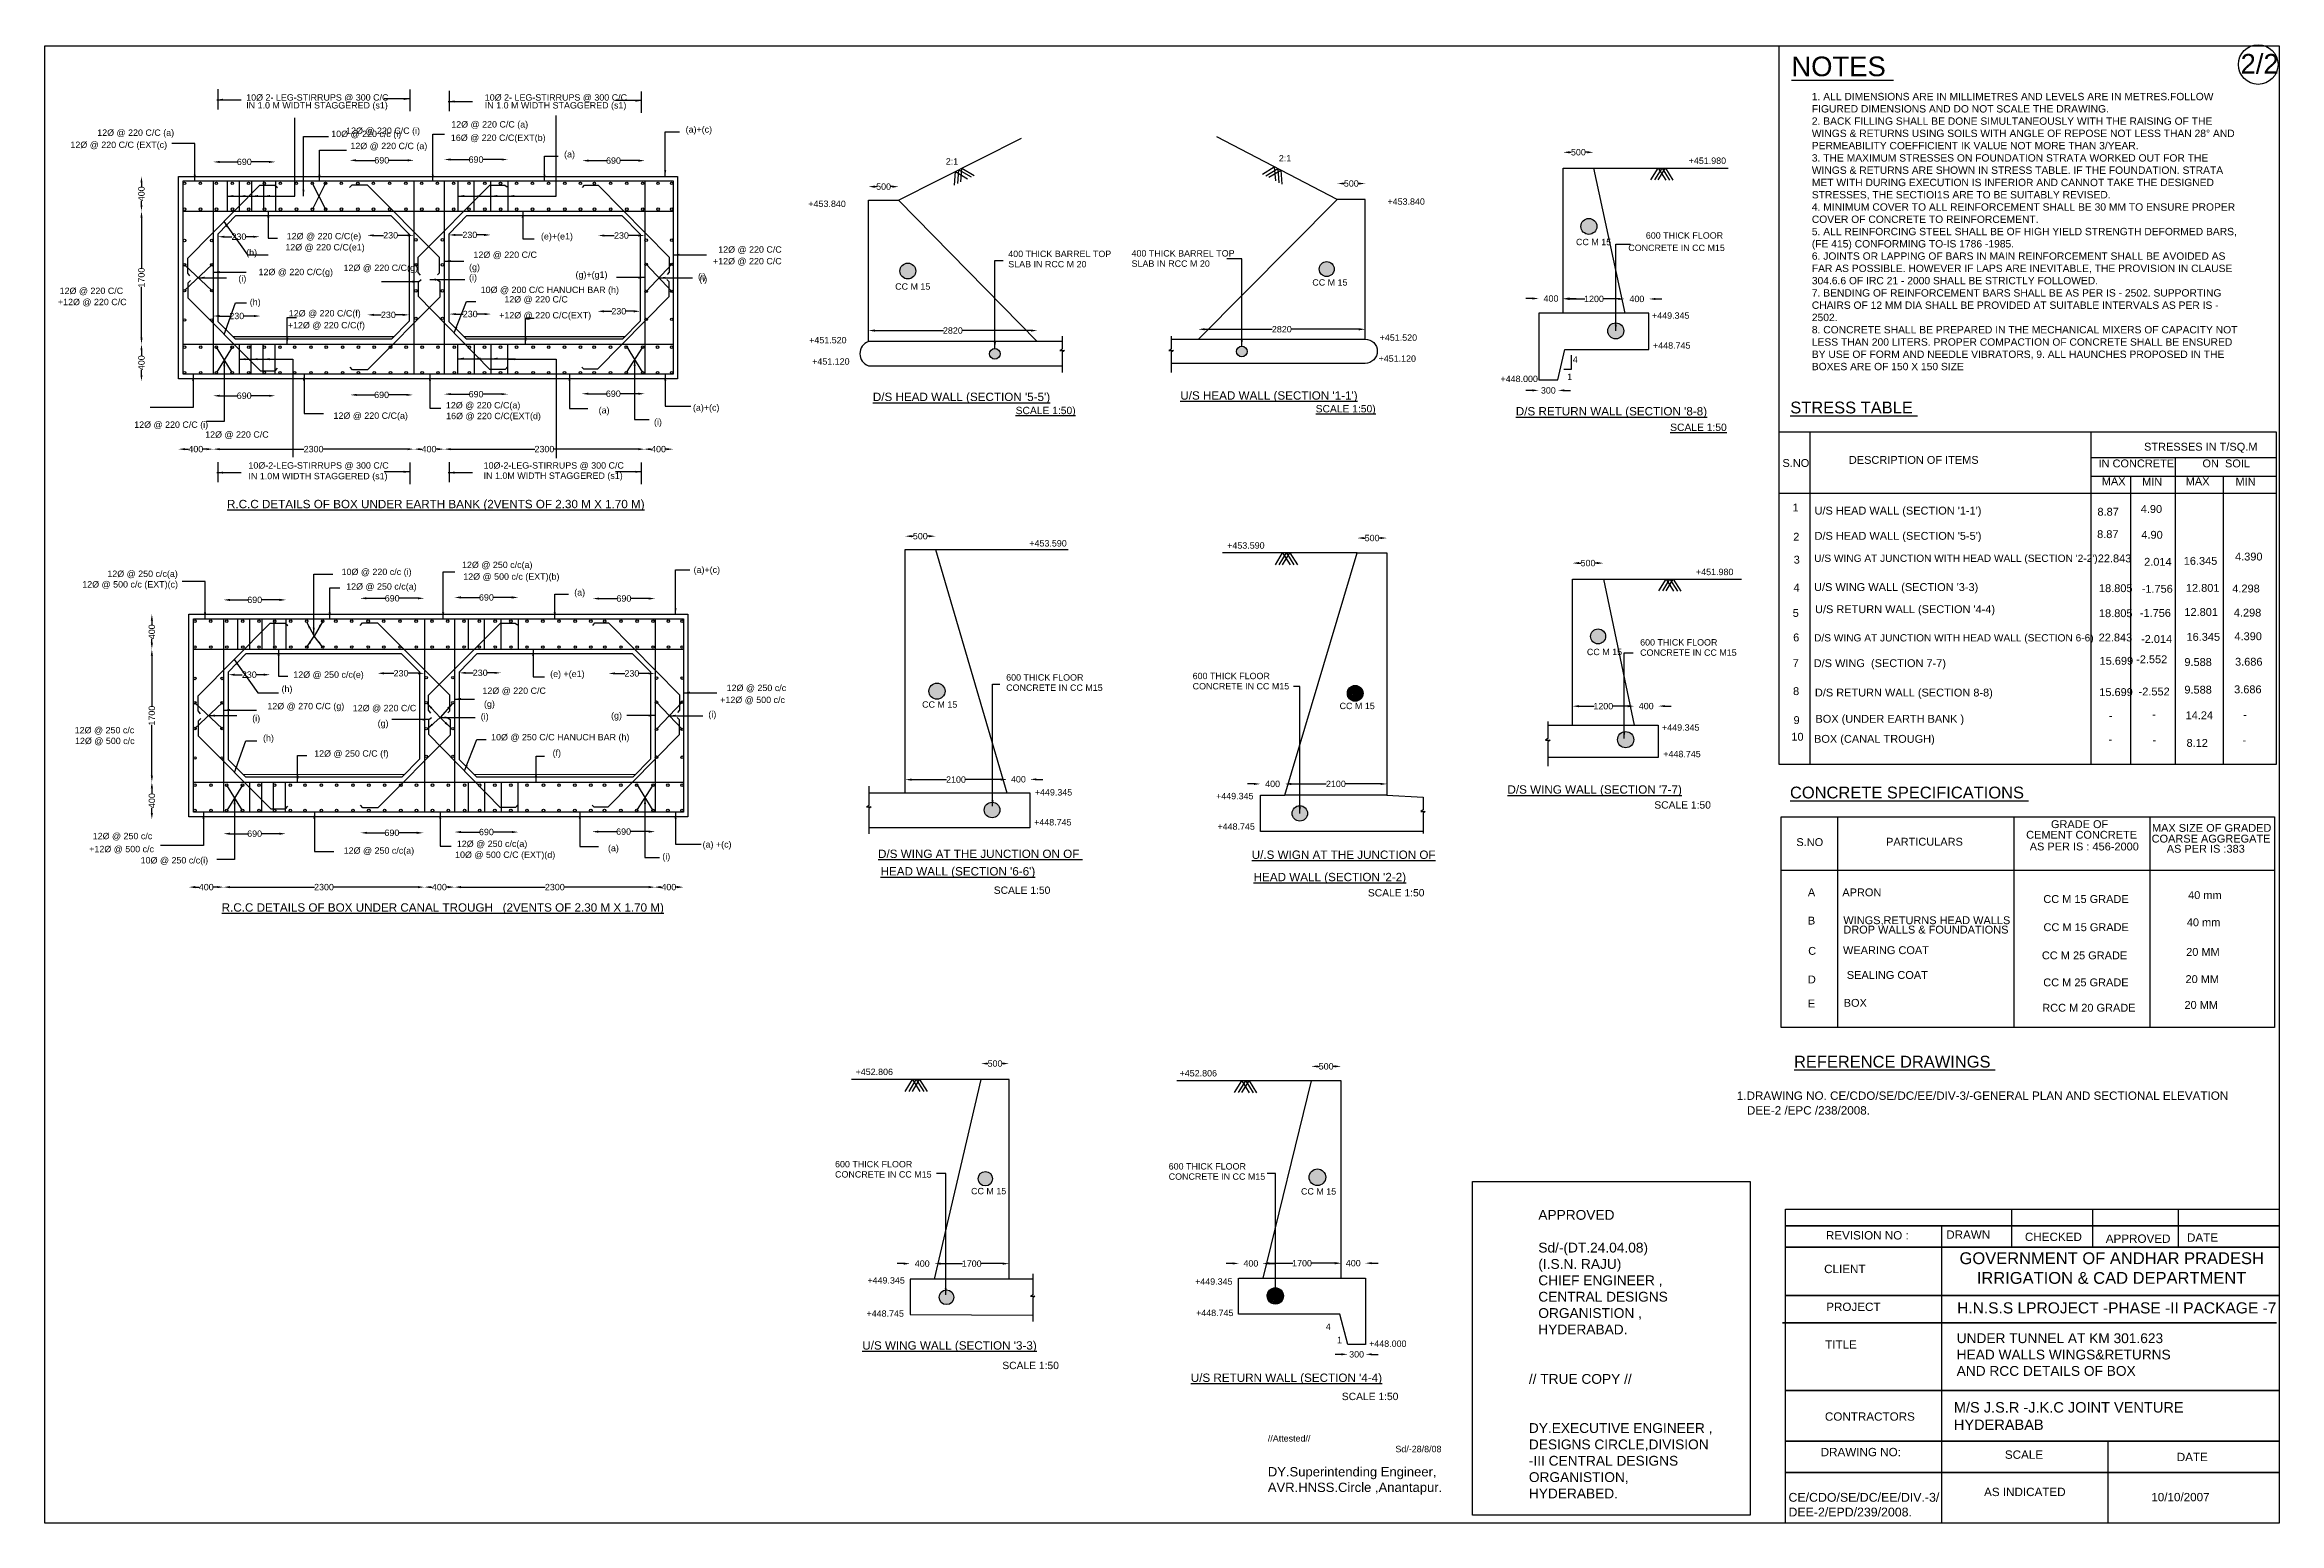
# Model space of a CAD drawing. Header units: millimetres. Extents: x -53232398 to -53209628, y 22138667 to 22153730.
import ezdxf

# ---------------------------------------------------------------- set-up
doc = ezdxf.new("R2010")
doc.units = ezdxf.units.MM
doc.header["$MEASUREMENT"] = 0
for name, color, linetype in [('DIMENSIONS', 7, 'Continuous'), ('DRAWING', 2, 'Continuous'), ('TEXT', 255, 'Continuous')]:
    doc.layers.add(name, color=color, linetype=linetype)
doc.styles.get("Standard").update_dxf_attribs({"font": 'arial.ttf', "height": 65})
doc.dimstyles.get("Standard").update_dxf_attribs({"dimtxt": 65, "dimasz": 65, "dimexe": 0.18, "dimexo": 0.0625, "dimgap": 0.09, "dimtad": 0, "dimdec": 0, "dimzin": 0, "dimdsep": 46, "dimtxsty": 'Standard', "dimcen": 0.09, "dimse1": 1, "dimse2": 1, "dimadec": 0, "dimazin": 0, "dimtfac": 1, "dimtdec": 0, "dimtofl": 0, "dimtmove": 0, "dimatfit": 3, "dimfxl": 1, "dimtolj": 1, "dimtzin": 0, "dimarcsym": 0})
pattern_1 = [(50, (0, 0), (7.172601826, -0.6275213498), [0.75, -8.25]), (355, (0, 0), (-1.3875133361, 7.521921337), [0.6, -6.6]), (100.4514, (0.598, -0.052), (5.7850938171, 6.8943954206), [0.6374019, -7.01142112]), (46.1842, (0, 2), (10.6724104863, -1.6551901433), [1.125, -12.375]), (96.6356, (0.889, 1.862), (9.3466270555, 9.741178709), [0.95610288, -10.51713]), (351.1842, (0, 2), (9.3466194513, 9.7411860093), [0.9, -9.9]), (21, (1, 1.5), (5.9690705212, -4.02618890665), [0.75, -8.25]), (326, (1, 1.5), (2.4331533192, 7.2515004505), [0.6, -6.6]), (71.4514, (1.4974, 1.1645), (8.4022262858, 3.2253049671), [0.6374019, -7.01142112]), (37.5, (0, 0), (0.12159855317, 3.32893853831), [0, -6.52, 0, -6.7, 0, -6.625]), (7.5, (0, 0), (2.63069537442, 3.94411711882), [0, -3.82, 0, -6.37, 0, -2.525]), (327.5, (-2.23, 0), (5.33822436172, -0.22554871734), [0, -2.5, 0, -7.8, 0, -10.35]), (317.5, (-3.23, 0), (5.83186169342, 1.00104982332), [0, -3.25, 0, -5.18, 0, -7.35])]

msp = doc.modelspace()

# ---------------------------------------------------------------- texts
at = {"layer": 'TEXT', "color": 0}
for s, height, p in [('%%UNOTES ', 200, (-53214599.8, 22153409.3)), ('2/2', 200, (-53210022.3, 22153435.8)), ('10Ø 2- LEG-STIRRUPS @ 300 C/C', 65, (-53230344.5, 22153160.5)), ('10Ø 2- LEG-STIRRUPS @ 300 C/C', 65, (-53227913.5, 22153160.5)), ('IN 1.0 M WIDTH STAGGERED (s1)', 65, (-53230344.5, 22153080.2)), ('12Ø @ 220 C/C (a)', 65, (-53228255.1, 22152886.1)), ('IN 1.0 M WIDTH STAGGERED (s1)', 65, (-53227913.5, 22153080.2)), ('12Ø @ 220 C/C (EXT(c)', 65, (-53232135.6, 22152678.2)), ('12Ø @ 220 C/C (a)', 65, (-53231862.5, 22152801.5)), ('10Ø @ 220 c/c (i)', 65, (-53229478, 22152789)), ('12Ø @ 220 C/C (i)', 65, (-53229326.6, 22152821.4)), ('12Ø @ 220 C/C (a)', 65, (-53229283, 22152666)), ('16Ø @ 220 C/C(EXT(b)', 65, (-53228259.1, 22152750)), ('(a)+(c)', 65, (-53225867.2, 22152834.6)), ('(a)', 65, (-53227105.5, 22152581.9)), ('2:1', 65, (-53223215.8, 22152508.8)), ('2:1', 65, (-53219822.4, 22152540.9)), ('+451.980', 65, (-53215646.1, 22152516)), ('+453.840', 65, (-53224616.1, 22152077.2)), ('+453.840', 65, (-53218715.5, 22152099.5)), ('12Ø @ 220 C/C(e)', 65, (-53229931.4, 22151747.6)), ('(e)+(e1)', 65, (-53227341.1, 22151745.6)), ('600 THICK FLOOR', 65, (-53216082.7, 22151754.1)), ('(h)', 65, (-53230344.4, 22151580.2)), ('12Ø @ 220 C/C(e1)', 65, (-53229946.1, 22151634)), ('12Ø @ 220 C/C', 65, (-53228029.1, 22151557.9)), ('+12Ø @ 220 C/C', 65, (-53225588.2, 22151492.7)), ('12Ø @ 220 C/C', 65, (-53225534.7, 22151611.3)), ('400 THICK BARREL TOP ', 65, (-53222579.4, 22151566.4)), ('400 THICK BARREL TOP ', 65, (-53221322.9, 22151571.9)), ('CC M 15', 65, (-53216794.3, 22151687.6)), ('CONCRETE IN CC M15 ', 65, (-53216261.5, 22151628.1)), ('(i)', 65, (-53230424.2, 22151315.2)), ('12Ø @ 220 C/C(g)', 65, (-53230219, 22151382)), ('12Ø @ 220 C/C(g)', 65, (-53229353.1, 22151424.7)), ('(g)', 65, (-53228073.8, 22151431.2)), ('(i)', 65, (-53228073.8, 22151326.8)), ('(g)+(g1)', 65, (-53226988.8, 22151355)), ('(i)', 65, (-53225740.6, 22151337)), ('(i)', 65, (-53225727.7, 22151311)), ('SLAB IN RCC M 20', 65, (-53222579.4, 22151462)), ('SLAB IN RCC M 20', 65, (-53221322.9, 22151467.5)), ('CC M 15', 65, (-53219481, 22151275.7)), ('+12Ø @ 220 C/C', 65, (-53232263.3, 22151076.5)), ('12Ø @ 220 C/C', 65, (-53232245.7, 22151190.5)), ('(h)', 65, (-53230308.3, 22151075.9)), ('10Ø @ 200 C/C HANUCH BAR (h)', 65, (-53227955.3, 22151200.4)), ('12Ø @ 220 C/C', 65, (-53227714.4, 22151103.8)), ('CC M 15', 65, (-53223731.7, 22151234.2)), ('+12Ø @ 220 C/C(f)', 65, (-53229920.9, 22150840.3)), ('12Ø @ 220 C/C(f)', 65, (-53229910.6, 22150961.3)), ('+12Ø @ 220 C/C(EXT)', 65, (-53227767.1, 22150941.3)), ('+449.345', 65, (-53216019.6, 22150938.1)), ('+451.520', 65, (-53224608.2, 22150687.8)), ('+451.520', 65, (-53218794.9, 22150713.5)), ('+448.745', 65, (-53216009.1, 22150633.5)), ('+451.120', 65, (-53224577.4, 22150470.5)), ('+451.120', 65, (-53218806.1, 22150499.6)), ('4', 65, (-53216827.5, 22150489.2)), ("%%UU/S HEAD WALL (SECTION '1-1')", 85, (-53220826.4, 22150114.2)), ('+448.000', 65, (-53217563.6, 22150293.1)), ('1', 65, (-53216883.5, 22150314.1)), ('12Ø @ 220 C/C(a)', 65, (-53229455.3, 22149918.5)), ('12Ø @ 220 C/C(a)', 65, (-53228309.6, 22150024.7)), ('16Ø @ 220 C/C(EXT(d)', 65, (-53228307.2, 22149915.2)), ('(a)', 65, (-53226753.5, 22149973.6)), ('(a)+(c)', 65, (-53225792.6, 22150000.7)), ("%%UD/S HEAD WALL (SECTION '5-5')", 85, (-53223959.4, 22150100.1)), ('%%USCALE 1:50)', 75, (-53222504.3, 22149966.3)), ('%%USCALE 1:50)', 75, (-53219447, 22149984.1)), ("%%UD/S RETURN WALL (SECTION '8-8)", 85, (-53217407.7, 22149953.4)), ('%%USTRESS TABLE ', 120, (-53214610.7, 22149974)), ('12Ø @ 220 C/C (i)', 65, (-53231485.7, 22149826.9)), ('12Ø @ 220 C/C', 65, (-53230762.6, 22149726.5)), ('(i)', 65, (-53226189.5, 22149854)), ('%%USCALE 1:50', 75, (-53215834.7, 22149795)), ('DESCRIPTION OF ITEMS ', 80, (-53214013.9, 22149460.1)), ('STRESSES IN T/SQ.M', 80, (-53211005.8, 22149594.7)), ('10Ø-2-LEG-STIRRUPS @ 300 C/C', 65, (-53227925.4, 22149411.5)), ('IN 1.0M WIDTH STAGGERED (s1)', 65, (-53227925.4, 22149307.1)), ('S.NO ', 80, (-53214690.5, 22149428.5)), ('IN CONCRETE ', 80, (-53211469.7, 22149424.2)), ('MAX', 80, (-53211436.7, 22149242)), ('MIN', 80, (-53211025.7, 22149238)), ('MAX', 80, (-53210581.4, 22149242)), ('ON  SOIL', 80, (-53210410.8, 22149424.2)), ('MIN', 80, (-53210073.7, 22149238)), ('%%UR.C.C DETAILS OF BOX UNDER EARTH BANK (2VENTS OF 2.30 M X 1.70 M)', 85, (-53230540.3, 22149007.9)), ('1', 80, (-53214587.5, 22148975)), ("U/S HEAD WALL (SECTION '1-1')", 80, (-53214363.7, 22148943.5)), ('8.87', 80, (-53211480.9, 22148932)), ('4.90', 80, (-53211039.5, 22148960.2)), ('+453.590', 65, (-53222364.7, 22148618)), ('+453.590', 65, (-53220348.6, 22148595.9)), ('2', 80, (-53214580.7, 22148677.8)), ("D/S HEAD WALL (SECTION '5-5')", 80, (-53214363.3, 22148686.5)), ('8.87', 80, (-53211484, 22148703.7)), ('4.90', 80, (-53211033.3, 22148697.5)), ('12Ø @ 250 c/c(a)', 65, (-53231759.5, 22148308)), ('10Ø @ 220 c/c (i)', 65, (-53229372.5, 22148327.5)), ('12Ø @ 250 c/c(a)', 65, (-53228145.5, 22148398.9)), ('(a)+(c)', 65, (-53225785.9, 22148348.8)), ('+451.980', 65, (-53215571.8, 22148326.4)), ('3', 80, (-53214576.2, 22148444)), ("U/S WING AT JUNCTION WITH HEAD WALL (SECTION '2-2')", 74, (-53214367, 22148461.2)), ('22.843', 80, (-53211477.7, 22148456.7)), ('2.014', 80, (-53211005.1, 22148422.3)), ('16.345', 80, (-53210601.3, 22148431.7)), ('4.390', 80, (-53210078.6, 22148475.5)), ('12Ø @ 500 c/c (EXT)(c) ', 65, (-53232014.9, 22148200)), ('12Ø @ 250 c/c(a)', 65, (-53229325.9, 22148178.4)), ('12Ø @ 500 c/c (EXT)(b) ', 65, (-53228132.8, 22148279.5)), ('(a)', 65, (-53227002.1, 22148118.5)), ('4', 80, (-53214578.2, 22148158.7)), ("U/S WING WALL (SECTION '3-3)", 80, (-53214368.3, 22148164.7)), ('18.805', 80, (-53211465.2, 22148153.4)), ('-1.756', 80, (-53211030.1, 22148147.1)), ('12.801', 80, (-53210579.4, 22148156.5)), ('4.298', 80, (-53210106.7, 22148150.2)), ('5', 80, (-53214586, 22147901)), ("U/S RETURN WALL (SECTION '4-4)", 80, (-53214358.3, 22147939.4)), ('18.805', 80, (-53211465.3, 22147898.2)), ('-1.756', 80, (-53211049, 22147901.4)), ('12.801', 80, (-53210595.1, 22147910.7)), ('4.298', 80, (-53210091.2, 22147904.5)), ('6', 80, (-53214581.2, 22147651.4)), ('D/S WING AT JUNCTION WITH HEAD WALL (SECTION 6-6)', 74, (-53214368.1, 22147650.8)), ('22.843', 80, (-53211468.4, 22147651.2)), ('-2.014', 80, (-53211036.5, 22147635.6)), ('16.345', 80, (-53210573.2, 22147657.4)), ('4.390', 80, (-53210084.9, 22147663.7)), ('CC M 15', 65, (-53216683, 22147511.2)), ('600 THICK FLOOR ', 65, (-53216140.7, 22147609)), ('CONCRETE IN CC M15', 65, (-53216140.7, 22147504.6)), ('7', 80, (-53214586.5, 22147389.9)), ('D/S WING  (SECTION 7-7)', 80, (-53214371.8, 22147389.3)), ('15.699', 80, (-53211459, 22147413.5)), ('-2.552', 80, (-53211086.6, 22147429.2)), ('9.588', 80, (-53210595.1, 22147401)), ('3.686', 80, (-53210078.7, 22147404.2)), ('12Ø @ 250 c/c(e)', 65, (-53229864.8, 22147280.5)), ('(e) +(e1)', 65, (-53227247.4, 22147287.8)), ('600 THICK FLOOR ', 65, (-53222600.8, 22147251.8)), ('600 THICK FLOOR ', 65, (-53220700.7, 22147266.4)), ('12Ø @ 270 C/C (g)', 65, (-53230129.1, 22146959.7)), ('(h)', 65, (-53229984.5, 22147134.5)), ('12Ø @ 220 C/C ', 65, (-53229258.6, 22146939.8)), ('12Ø @ 220 C/C', 65, (-53227937.6, 22147116.3)), ('(g)', 65, (-53227921.8, 22146982.2)), ('+12Ø @ 500 c/c ', 65, (-53225514.6, 22147023.1)), ('12Ø @ 250 c/c', 65, (-53225449.5, 22147145.1)), ('CC M 15', 65, (-53223457.3, 22146975.7)), ('CONCRETE IN CC M15', 65, (-53222600.8, 22147147.4)), ('CONCRETE IN CC M15', 65, (-53220700.7, 22147161.9)), ('CC M 15', 65, (-53219203.2, 22146961.2)), ('8', 80, (-53214582.6, 22147104.5)), ('D/S RETURN WALL (SECTION 8-8)', 80, (-53214359.8, 22147090.1)), ('15.699', 80, (-53211462.2, 22147094.6)), ('-2.552', 80, (-53211061.5, 22147100.8)), ('9.588', 80, (-53210595.1, 22147119.6)), ('3.686', 80, (-53210088.1, 22147122.7)), ('12Ø @ 250 c/c', 65, (-53232092.1, 22146714.8)), ('(i)', 65, (-53230282.9, 22146836.1)), ('(g)', 65, (-53229005.1, 22146784.2)), ('(i)', 65, (-53227954.7, 22146853.8)), ('(g)', 65, (-53226626.6, 22146863.9)), ('(i)', 65, (-53225635.1, 22146875.5)), ('+449.345', 65, (-53215917.4, 22146741.8)), ('9', 80, (-53214577.5, 22146809.2)), ('BOX (UNDER EARTH BANK )', 80, (-53214354.3, 22146822.5)), ('-', 80, (-53211365.2, 22146855.4)), ('-', 80, (-53210923.8, 22146868)), ('14.24', 80, (-53210582.6, 22146858.6)), ('-', 80, (-53209997.3, 22146864.8)), ('12Ø @ 500 c/c', 65, (-53232089.1, 22146605)), ('(h)', 65, (-53230173.1, 22146634.6)), ('10Ø @ 250 C/C HANUCH BAR (h)', 65, (-53227849.1, 22146642.9)), ('(f)', 65, (-53227222.3, 22146483)), ('10', 80, (-53214600, 22146639.9)), ('BOX (CANAL TROUGH)', 80, (-53214368.4, 22146618.4)), ('-', 80, (-53211368.3, 22146614.7)), ('-', 80, (-53210920.7, 22146608.4)), ('8.12', 80, (-53210573.2, 22146577.1)), ('-', 80, (-53210003.6, 22146605.3)), ('12Ø @ 250 C/C (f)', 65, (-53229652, 22146477)), ('+448.745', 65, (-53215904.6, 22146471.3)), ('+449.345', 65, (-53222309.1, 22146081.3)), ('+449.345', 65, (-53220461.9, 22146043.1)), ("%%UD/S WING WALL (SECTION '7-7)", 85, (-53217492.8, 22146099.9)), ('%%UCONCRETE SPECIFICATIONS ', 120, (-53214613.7, 22146051.6)), ('SCALE 1:50', 75, (-53215996.2, 22145947.7)), ('12Ø @ 250 c/c', 65, (-53231908.7, 22145635.9)), ('+448.745', 65, (-53222315.9, 22145776)), ('+448.745', 65, (-53220447.9, 22145732.4)), ('S.NO', 80, (-53214548.8, 22145566.5)), ('PARTICULARS ', 80, (-53213634.7, 22145570.5)), ('CEMENT CONCRETE', 80, (-53212207.4, 22145641.3)), ('GRADE OF ', 80, (-53211954.7, 22145749.3)), ('COARSE AGGREGATE ', 80, (-53210928.9, 22145601.8)), ('MAX SIZE OF GRADED ', 80, (-53210925.5, 22145711.3)), ('+12Ø @ 500 c/c ', 65, (-53231944.1, 22145503.5)), ('10Ø @ 250 c/c(i)', 65, (-53231420.3, 22145388.8)), ('12Ø @ 250 c/c(a)', 65, (-53229351.2, 22145487.8)), ('10Ø @ 500 C/C (EXT)(d)', 65, (-53228216.2, 22145445.7)), ('12Ø @ 250 c/c(a)', 65, (-53228198.4, 22145557)), ('(a)', 65, (-53226658.6, 22145512.6)), ('(i)', 65, (-53226104.4, 22145428.3)), ('(a) +(c)', 65, (-53225694.4, 22145550.7)), ('%%UD/S WING AT THE JUNCTION ON OF ', 85, (-53223906.4, 22145444.8)), ('%%UU/.S WIGN AT THE JUNCTION OF', 85, (-53220098.6, 22145435.6)), ('AS PER IS : 456-2000', 80, (-53212171, 22145521.7)), ('AS PER IS :383', 80, (-53210774.7, 22145498.6)), ("%%UHEAD WALL (SECTION '6-6')", 85, (-53223880.2, 22145266.5)), ("%%UHEAD WALL (SECTION '2-2)", 85, (-53220079, 22145208.1)), ('%%UR.C.C DETAILS OF BOX UNDER CANAL TROUGH   (2VENTS OF 2.30 M X 1.70 M)', 85, (-53230594.6, 22144898.1)), ('SCALE 1:50', 75, (-53222727.1, 22145079.1)), ('SCALE 1:50', 75, (-53218915, 22145053.1)), ('A', 80, (-53214431.6, 22145054.7)), ('APRON ', 80, (-53214080.6, 22145054.7)), ('CC M 15 GRADE', 80, (-53212032, 22144986.5)), ('40 mm', 80, (-53210557.1, 22145026.4)), ('B', 80, (-53214431.6, 22144767.1)), ('WINGS,RETURNS HEAD WALLS ', 80, (-53214070.1, 22144770.6)), ('DROP WALLS & FOUNDATIONS ', 80, (-53214070.1, 22144675.2)), ('CC M 15 GRADE', 80, (-53212030.5, 22144699.5)), ('40 mm', 80, (-53210570.2, 22144749.4)), ('C', 80, (-53214428.1, 22144458.5)), ('WEARING COAT ', 80, (-53214073.6, 22144465.5)), ('20 MM', 80, (-53210576.6, 22144447.7)), ('SEALING COAT ', 80, (-53214035, 22144213)), ('CC M 25 GRADE', 80, (-53212047, 22144412.5)), ('D', 80, (-53214431.6, 22144167.4)), ('CC M 25 GRADE', 80, (-53212033, 22144137.5)), ('20 MM', 80, (-53210583.2, 22144170.7)), ('E', 80, (-53214431.6, 22143921.9)), ('BOX', 80, (-53214066.6, 22143928.9)), ('RCC M 20 GRADE', 80, (-53212043, 22143879)), ('20 MM', 80, (-53210594.2, 22143907.6)), ('%%UREFERENCE DRAWINGS ', 120, (-53214572.9, 22143309.8)), ('+452.806', 65, (-53224135.5, 22143233.6)), ('+452.806', 65, (-53220833.7, 22143219)), ('1.DRAWING NO. CE/CDO/SE/DC/EE/DIV-3/-GENERAL PLAN AND SECTIONAL ELEVATION ', 85, (-53215155.5, 22142980.9)), ('DEE-2 /EPC /238/2008.', 85, (-53215053, 22142831.1)), ('600 THICK FLOOR ', 65, (-53224344.5, 22142293.3)), ('CONCRETE IN CC M15', 65, (-53224344.5, 22142188.9)), ('600 THICK FLOOR ', 65, (-53220944.8, 22142270.9)), ('CONCRETE IN CC M15', 65, (-53220944.8, 22142166.5)), ('CC M 15', 65, (-53222958.4, 22142018.8)), ('CC M 15', 65, (-53219596.5, 22142015.7)), ('REVISION NO :', 84.957, (-53214247.6, 22141558.2)), ('DRAWN ', 84.96, (-53213021.6, 22141565.4)), ('CHECKED', 84.96, (-53212219.7, 22141542.8)), ('APPROVED', 84.96, (-53211396.2, 22141524)), ('DATE ', 84.96, (-53210568, 22141535.2)), ('+449.345', 65, (-53224014.6, 22141109.2)), ('+449.345', 65, (-53220675.7, 22141097.4)), ('CLIENT ', 84.96, (-53214265.9, 22141215.4)), ('PROJECT ', 84.96, (-53214244.6, 22140829.9)), ('+448.745', 65, (-53224024.1, 22140771.3)), ('+448.745', 65, (-53220665.7, 22140777.8)), ('4', 65, (-53219344.1, 22140637)), ("%%UU/S WING WALL (SECTION '3-3)", 85, (-53224066.8, 22140436.4)), ('1', 65, (-53219229.8, 22140501.5)), ('+448.000', 65, (-53218902.7, 22140464.3)), ('TITLE ', 84.96, (-53214255.2, 22140446)), ('SCALE 1:50', 75, (-53222639.9, 22140237.7)), ("%%UU/S RETURN WALL (SECTION '4-4)", 85, (-53220719.6, 22140107.3)), ('SCALE 1:50', 75, (-53219180.6, 22139921.8)), ('CONTRACTORS ', 84.957, (-53214257.8, 22139712)), ('DRAWING NO:', 84.957, (-53214301, 22139350)), ('SCALE ', 84.96, (-53212424.3, 22139324)), ('DATE ', 84.96, (-53210672.4, 22139299.9)), ('AS INDICATED ', 84.957, (-53212636.1, 22138944.2)), ('10/10/2007', 84.96, (-53210932.3, 22138891.3))]:
    msp.add_text(s, height=height, dxfattribs=at).set_placement(p)
at = {"layer": 'TEXT', "color": 0, "attachment_point": 1}
for s, insert, char_height, width in [('1. ALL DIMENSIONS ARE IN MILLIMETRES AND LEVELS ARE IN METRES.FOLLOW FIGURED DIMENSIONS AND DO NOT SCALE THE DRAWING.\\P2. BACK FILLING SHALL BE DONE SIMULTANEOUSLY WITH THE RAISING OF THE WINGS & RETURNS USING SOILS WITH ANGLE OF REPOSE NOT LESS THAN 28° AND PERMEABILITY COEFFICIENT IK VALUE NOT MORE THAN 3/YEAR. \\P3. THE MAXIMUM STRESSES ON FOUNDATION STRATA WORKED OUT FOR THE WINGS & RETURNS ARE SHOWN IN STRESS TABLE. IF THE FOUNDATION. STRATA MET WITH DURING EXECUTION IS INFERIOR AND CANNOT TAKE THE DESIGNED STRESSES, THE SECTIOI1S ARE TO BE SUITABLY REVISED. \\P4. MINIMUM COVER TO ALL REINFORCEMENT SHALL BE 30 MM TO ENSURE PROPER COVER OF CONCRETE TO REINFORCEMENT. \\P5. ALL REINFORCING STEEL SHALL BE OF HIGH YIELD STRENGTH DEFORMED BARS, (FE 415) CONFORMING TO-IS 1786 -1985. \\P6. JOINTS OR LAPPING OF BARS IN MAIN REINFORCEMENT SHALL BE AVOIDED AS FAR AS POSSIBLE. HOWEVER IF LAPS ARE INEVITABLE, THE PROVISION IN CLAUSE 304.6.6 OF IRC 21 - 2000 SHALL BE STRICTLY FOLLOWED. \\P7. BENDING OF REINFORCEMENT BARS SHALL BE AS PER IS - 2502. SUPPORTING CHAIRS OF 12 MM DIA SHALL BE PROVIDED AT SUITABLE INTERVALS AS PER IS - 2502. \\P8. CONCRETE SHALL BE PREPARED IN THE MECHANICAL MIXERS OF CAPACITY NOT LESS THAN 200 LITERS. PROPER COMPACTION OF CONCRETE SHALL BE ENSURED BY USE OF FORM AND NEEDLE VIBRATORS, 9. ALL HAUNCHES PROPOSED IN THE BOXES ARE OF 150 X 150 SIZE ', (-53214391.3, 22153239.5), 75, 4352.343), ('10Ø-2-LEG-STIRRUPS @ 300 C/C IN 1.0M WIDTH STAGGERED (s1)', (-53230321.9, 22149476.5), 65, 1429.424), ('APPROVED \\P \\PSd/-(DT.24.04.08) \\P(I.S.N. RAJU) \\PCHIEF ENGINEER , \\PCENTRAL DESIGNS ORGANISTION , HYDERABAD.', (-53217178.2, 22141858.9), 100, 1961.147), ('\\pi34.605;GOVERNMENT OF ANDHAR PRADESH  \\P\\pi210.42;IRRIGATION & CAD DEPARTMENT ', (-53212920.8, 22141427.5), 120.356, 3148.233), ('H.N.S.S LPROJECT -PHASE -II PACKAGE -7', (-53212910.7, 22140918.1), 113.277, 3309.174), ('UNDER TUNNEL AT KM 301.623 \\PHEAD WALLS WINGS&RETURNS  \\PAND RCC DETAILS OF BOX', (-53212915.3, 22140602.5), 100, 2976.866), ('// TRUE COPY // \\P\\P\\PDY.EXECUTIVE ENGINEER , DESIGNS CIRCLE,DIVISION -III CENTRAL DESIGNS ORGANISTION, HYDERABED.', (-53217274.5, 22140187.5), 100, 1903.927), ('M/S J.S.R -J.K.C JOINT VENTURE  HYDERABAB ', (-53212944.1, 22139901.3), 106.197, 2391.977), ('//Attested//  \\P^I^I^I^I^ISd/-28/8/08 \\P\\P{\\H1.4615x;DY.Superintending Engineer, AVR.HNSS.Circle ,Anantapur.}', (-53219934.5, 22139564.5), 65, 1846.112), ('CE/CDO/SE/DC/EE/DIV.-3/ DEE-2/EPD/239/2008.', (-53214629, 22138976.5), 90, 1481.384)]:
    msp.add_mtext(s, dxfattribs=dict(at, insert=insert, char_height=char_height, width=width))

# ---------------------------------------------------------------- blocks, each defined once
blk = doc.blocks.new('*D54')
at = {"layer": 'Defpoints', "color": 0, "transparency": 16777216}
for p in [(-53230882, 22152388), (-53231412, 22152034), (-53230882, 22152034)]:
    blk.add_point(p, dxfattribs=at)
at = {"layer": 'DIMENSIONS', "color": 0, "lineweight": -2, "transparency": 16777216}
for p, q in [((-53231412, 22152324), (-53231412, 22152284)), ((-53231412, 22152098), (-53231412, 22152138))]:
    blk.add_line(p, q, dxfattribs=at)
at = {"layer": 'DIMENSIONS', "color": 0, "transparency": 16777216}
for points in [[(-53231422, 22152324), (-53231401, 22152324), (-53231412, 22152388)], [(-53231422, 22152098), (-53231401, 22152098), (-53231412, 22152034)]]:
    blk.add_solid(points, dxfattribs=at)
at = {"layer": 'DIMENSIONS', "color": 0, "transparency": 16777216, "insert": (-53231412, 22152211), "char_height": 65, "attachment_point": 5, "rotation": 90}
blk.add_mtext('\\A1;400', dxfattribs=at)
blk = doc.blocks.new('*D55')
at = {"layer": 'Defpoints', "color": 0, "transparency": 16777216}
for p in [(-53230988, 22152034), (-53231412, 22150680), (-53230988, 22150680)]:
    blk.add_point(p, dxfattribs=at)
at = {"layer": 'DIMENSIONS', "color": 0, "lineweight": -2, "transparency": 16777216}
for p, q in [((-53231412, 22151968), (-53231412, 22151451)), ((-53231412, 22150745), (-53231412, 22151263))]:
    blk.add_line(p, q, dxfattribs=at)
at = {"layer": 'DIMENSIONS', "color": 0, "transparency": 16777216}
for points in [[(-53231422, 22151968), (-53231401, 22151968), (-53231412, 22152034)], [(-53231422, 22150745), (-53231401, 22150745), (-53231412, 22150680)]]:
    blk.add_solid(points, dxfattribs=at)
at = {"layer": 'DIMENSIONS', "color": 0, "transparency": 16777216, "insert": (-53231412, 22151357), "char_height": 65, "attachment_point": 5, "rotation": 90}
blk.add_mtext('\\A1;1700', dxfattribs=at)
blk = doc.blocks.new('*D56')
at = {"layer": 'Defpoints', "color": 0, "transparency": 16777216}
for p in [(-53230988, 22150680), (-53231412, 22150300), (-53230988, 22150300)]:
    blk.add_point(p, dxfattribs=at)
at = {"layer": 'DIMENSIONS', "color": 0, "lineweight": -2, "transparency": 16777216}
for p, q in [((-53231412, 22150615), (-53231412, 22150563)), ((-53231412, 22150366), (-53231412, 22150417))]:
    blk.add_line(p, q, dxfattribs=at)
at = {"layer": 'DIMENSIONS', "color": 0, "transparency": 16777216}
for points in [[(-53231422, 22150615), (-53231401, 22150615), (-53231412, 22150680)], [(-53231422, 22150366), (-53231401, 22150366), (-53231412, 22150300)]]:
    blk.add_solid(points, dxfattribs=at)
at = {"layer": 'DIMENSIONS', "color": 0, "transparency": 16777216, "insert": (-53231412, 22150490), "char_height": 65, "attachment_point": 5, "rotation": 90}
blk.add_mtext('\\A1;400', dxfattribs=at)
blk = doc.blocks.new('*D57')
at = {"layer": 'Defpoints', "color": 0, "transparency": 16777216}
for p in [(-53230681, 22150372), (-53230048, 22150372), (-53230048, 22150154)]:
    blk.add_point(p, dxfattribs=at)
at = {"layer": 'DIMENSIONS', "color": 0, "lineweight": -2, "transparency": 16777216}
for p, q in [((-53230616, 22150154), (-53230437, 22150154)), ((-53230114, 22150154), (-53230293, 22150154))]:
    blk.add_line(p, q, dxfattribs=at)
at = {"layer": 'DIMENSIONS', "color": 0, "transparency": 16777216}
for points in [[(-53230616, 22150164), (-53230616, 22150143), (-53230681, 22150154)], [(-53230114, 22150164), (-53230114, 22150143), (-53230048, 22150154)]]:
    blk.add_solid(points, dxfattribs=at)
at = {"layer": 'DIMENSIONS', "color": 0, "transparency": 16777216, "insert": (-53230365, 22150154), "char_height": 65, "attachment_point": 5}
blk.add_mtext('\\A1;690', dxfattribs=at)
blk = doc.blocks.new('*D58')
at = {"layer": 'Defpoints', "color": 0, "transparency": 16777216}
for p in [(-53229284, 22150444), (-53228646, 22150444), (-53228646, 22150162)]:
    blk.add_point(p, dxfattribs=at)
at = {"layer": 'DIMENSIONS', "color": 0, "lineweight": -2, "transparency": 16777216}
for p, q in [((-53229220, 22150162), (-53229037, 22150162)), ((-53228711, 22150162), (-53228893, 22150162))]:
    blk.add_line(p, q, dxfattribs=at)
at = {"layer": 'DIMENSIONS', "color": 0, "transparency": 16777216}
for points in [[(-53229220, 22150173), (-53229220, 22150152), (-53229284, 22150162)], [(-53228711, 22150173), (-53228711, 22150152), (-53228646, 22150162)]]:
    blk.add_solid(points, dxfattribs=at)
at = {"layer": 'DIMENSIONS', "color": 0, "transparency": 16777216, "insert": (-53228965, 22150162), "char_height": 65, "attachment_point": 5}
blk.add_mtext('\\A1;690', dxfattribs=at)
blk = doc.blocks.new('*D59')
at = {"layer": 'Defpoints', "color": 0, "transparency": 16777216}
for p in [(-53228328, 22150372), (-53227678, 22150372), (-53227678, 22150170)]:
    blk.add_point(p, dxfattribs=at)
at = {"layer": 'DIMENSIONS', "color": 0, "lineweight": -2, "transparency": 16777216}
for p, q in [((-53228262, 22150170), (-53228074, 22150170)), ((-53227742, 22150170), (-53227931, 22150170))]:
    blk.add_line(p, q, dxfattribs=at)
at = {"layer": 'DIMENSIONS', "color": 0, "transparency": 16777216}
for points in [[(-53228262, 22150181), (-53228262, 22150160), (-53228328, 22150170)], [(-53227742, 22150181), (-53227742, 22150160), (-53227678, 22150170)]]:
    blk.add_solid(points, dxfattribs=at)
at = {"layer": 'DIMENSIONS', "color": 0, "transparency": 16777216, "insert": (-53228002, 22150170), "char_height": 65, "attachment_point": 5}
blk.add_mtext('\\A1;690', dxfattribs=at)
blk = doc.blocks.new('*D60')
at = {"layer": 'Defpoints', "color": 0, "transparency": 16777216}
for p in [(-53226926, 22150446), (-53226284, 22150446), (-53226284, 22150174)]:
    blk.add_point(p, dxfattribs=at)
at = {"layer": 'DIMENSIONS', "color": 0, "lineweight": -2, "transparency": 16777216}
for p, q in [((-53226860, 22150174), (-53226676, 22150174)), ((-53226348, 22150174), (-53226533, 22150174))]:
    blk.add_line(p, q, dxfattribs=at)
at = {"layer": 'DIMENSIONS', "color": 0, "transparency": 16777216}
for points in [[(-53226860, 22150185), (-53226860, 22150164), (-53226926, 22150174)], [(-53226348, 22150185), (-53226348, 22150164), (-53226284, 22150174)]]:
    blk.add_solid(points, dxfattribs=at)
at = {"layer": 'DIMENSIONS', "color": 0, "transparency": 16777216, "insert": (-53226604, 22150174), "char_height": 65, "attachment_point": 5}
blk.add_mtext('\\A1;690', dxfattribs=at)
blk = doc.blocks.new('*D61')
at = {"layer": 'Defpoints', "color": 0, "transparency": 16777216}
for p in [(-53231034, 22150442), (-53230681, 22150443), (-53230681, 22149610)]:
    blk.add_point(p, dxfattribs=at)
at = {"layer": 'DIMENSIONS', "color": 0, "lineweight": -2, "transparency": 16777216}
for p, q in [((-53230969, 22149610), (-53230931, 22149610)), ((-53230746, 22149610), (-53230784, 22149610))]:
    blk.add_line(p, q, dxfattribs=at)
at = {"layer": 'DIMENSIONS', "color": 0, "transparency": 16777216}
for points in [[(-53230969, 22149620), (-53230969, 22149599), (-53231034, 22149610)], [(-53230746, 22149620), (-53230746, 22149599), (-53230681, 22149610)]]:
    blk.add_solid(points, dxfattribs=at)
at = {"layer": 'DIMENSIONS', "color": 0, "transparency": 16777216, "insert": (-53230858, 22149610), "char_height": 65, "attachment_point": 5}
blk.add_mtext('\\A1;400', dxfattribs=at)
blk = doc.blocks.new('*D62')
at = {"layer": 'Defpoints', "color": 0, "transparency": 16777216}
for p in [(-53230681, 22150526), (-53228635, 22150526), (-53228635, 22149610)]:
    blk.add_point(p, dxfattribs=at)
at = {"layer": 'DIMENSIONS', "color": 0, "lineweight": -2, "transparency": 16777216}
for p, q in [((-53230616, 22149610), (-53229756, 22149610)), ((-53228700, 22149610), (-53229560, 22149610))]:
    blk.add_line(p, q, dxfattribs=at)
at = {"layer": 'DIMENSIONS', "color": 0, "transparency": 16777216}
for points in [[(-53230616, 22149620), (-53230616, 22149599), (-53230681, 22149610)], [(-53228700, 22149620), (-53228700, 22149599), (-53228635, 22149610)]]:
    blk.add_solid(points, dxfattribs=at)
at = {"layer": 'DIMENSIONS', "color": 0, "transparency": 16777216, "insert": (-53229658, 22149610), "char_height": 65, "attachment_point": 5}
blk.add_mtext('\\A1;2300', dxfattribs=at)
blk = doc.blocks.new('*D63')
at = {"layer": 'Defpoints', "color": 0, "transparency": 16777216}
for p in [(-53228635, 22150372), (-53228328, 22150372), (-53228328, 22149610)]:
    blk.add_point(p, dxfattribs=at)
at = {"layer": 'DIMENSIONS', "color": 0, "lineweight": -2, "transparency": 16777216}
for p, q in [((-53228570, 22149610), (-53228554, 22149610)), ((-53228392, 22149610), (-53228408, 22149610))]:
    blk.add_line(p, q, dxfattribs=at)
at = {"layer": 'DIMENSIONS', "color": 0, "transparency": 16777216}
for points in [[(-53228570, 22149620), (-53228570, 22149599), (-53228635, 22149610)], [(-53228392, 22149620), (-53228392, 22149599), (-53228328, 22149610)]]:
    blk.add_solid(points, dxfattribs=at)
at = {"layer": 'DIMENSIONS', "color": 0, "transparency": 16777216, "insert": (-53228481, 22149610), "char_height": 65, "attachment_point": 5}
blk.add_mtext('\\A1;400', dxfattribs=at)
blk = doc.blocks.new('*D64')
at = {"layer": 'Defpoints', "color": 0, "transparency": 16777216}
for p in [(-53228328, 22150372), (-53226284, 22150372), (-53226284, 22149610)]:
    blk.add_point(p, dxfattribs=at)
at = {"layer": 'DIMENSIONS', "color": 0, "lineweight": -2, "transparency": 16777216}
for p, q in [((-53228262, 22149610), (-53227403, 22149610)), ((-53226348, 22149610), (-53227208, 22149610))]:
    blk.add_line(p, q, dxfattribs=at)
at = {"layer": 'DIMENSIONS', "color": 0, "transparency": 16777216}
for points in [[(-53228262, 22149620), (-53228262, 22149599), (-53228328, 22149610)], [(-53226348, 22149620), (-53226348, 22149599), (-53226284, 22149610)]]:
    blk.add_solid(points, dxfattribs=at)
at = {"layer": 'DIMENSIONS', "color": 0, "transparency": 16777216, "insert": (-53227306, 22149610), "char_height": 65, "attachment_point": 5}
blk.add_mtext('\\A1;2300', dxfattribs=at)
blk = doc.blocks.new('*D65')
at = {"layer": 'Defpoints', "color": 0, "transparency": 16777216}
for p in [(-53226292, 22150390), (-53225994, 22150390), (-53225994, 22149610)]:
    blk.add_point(p, dxfattribs=at)
at = {"layer": 'DIMENSIONS', "color": 0, "lineweight": -2, "transparency": 16777216}
for p, q in [((-53226227, 22149610), (-53226216, 22149610)), ((-53226060, 22149610), (-53226070, 22149610))]:
    blk.add_line(p, q, dxfattribs=at)
at = {"layer": 'DIMENSIONS', "color": 0, "transparency": 16777216}
for points in [[(-53226227, 22149620), (-53226227, 22149599), (-53226292, 22149610)], [(-53226060, 22149620), (-53226060, 22149599), (-53225994, 22149610)]]:
    blk.add_solid(points, dxfattribs=at)
at = {"layer": 'DIMENSIONS', "color": 0, "transparency": 16777216, "insert": (-53226143, 22149610), "char_height": 65, "attachment_point": 5}
blk.add_mtext('\\A1;400', dxfattribs=at)
blk = doc.blocks.new('*D66')
at = {"layer": 'Defpoints', "color": 0, "transparency": 16777216}
for p in [(-53230046, 22152536), (-53230681, 22152198), (-53230046, 22152188)]:
    blk.add_point(p, dxfattribs=at)
at = {"layer": 'DIMENSIONS', "color": 0, "lineweight": -2, "transparency": 16777216}
for p, q in [((-53230616, 22152536), (-53230435, 22152536)), ((-53230111, 22152536), (-53230292, 22152536))]:
    blk.add_line(p, q, dxfattribs=at)
at = {"layer": 'DIMENSIONS', "color": 0, "transparency": 16777216}
for points in [[(-53230616, 22152546), (-53230616, 22152525), (-53230681, 22152536)], [(-53230111, 22152546), (-53230111, 22152525), (-53230046, 22152536)]]:
    blk.add_solid(points, dxfattribs=at)
at = {"layer": 'DIMENSIONS', "color": 0, "transparency": 16777216, "insert": (-53230364, 22152536), "char_height": 65, "attachment_point": 5}
blk.add_mtext('\\A1;690', dxfattribs=at)
blk = doc.blocks.new('*D67')
at = {"layer": 'Defpoints', "color": 0, "transparency": 16777216}
for p in [(-53228635, 22152552), (-53229290, 22152276), (-53228635, 22152234)]:
    blk.add_point(p, dxfattribs=at)
at = {"layer": 'DIMENSIONS', "color": 0, "lineweight": -2, "transparency": 16777216}
for p, q in [((-53229226, 22152552), (-53229035, 22152552)), ((-53228700, 22152552), (-53228891, 22152552))]:
    blk.add_line(p, q, dxfattribs=at)
at = {"layer": 'DIMENSIONS', "color": 0, "transparency": 16777216}
for points in [[(-53229226, 22152563), (-53229226, 22152541), (-53229290, 22152552)], [(-53228700, 22152563), (-53228700, 22152541), (-53228635, 22152552)]]:
    blk.add_solid(points, dxfattribs=at)
at = {"layer": 'DIMENSIONS', "color": 0, "transparency": 16777216, "insert": (-53228963, 22152552), "char_height": 65, "attachment_point": 5}
blk.add_mtext('\\A1;690', dxfattribs=at)
blk = doc.blocks.new('*D68')
at = {"layer": 'Defpoints', "color": 0, "transparency": 16777216}
for p in [(-53227678, 22152560), (-53228328, 22152169), (-53227678, 22152169)]:
    blk.add_point(p, dxfattribs=at)
at = {"layer": 'DIMENSIONS', "color": 0, "lineweight": -2, "transparency": 16777216}
for p, q in [((-53228262, 22152560), (-53228075, 22152560)), ((-53227743, 22152560), (-53227931, 22152560))]:
    blk.add_line(p, q, dxfattribs=at)
at = {"layer": 'DIMENSIONS', "color": 0, "transparency": 16777216}
for points in [[(-53228262, 22152571), (-53228262, 22152550), (-53228328, 22152560)], [(-53227743, 22152571), (-53227743, 22152550), (-53227678, 22152560)]]:
    blk.add_solid(points, dxfattribs=at)
at = {"layer": 'DIMENSIONS', "color": 0, "transparency": 16777216, "insert": (-53228003, 22152560), "char_height": 65, "attachment_point": 5}
blk.add_mtext('\\A1;690', dxfattribs=at)
blk = doc.blocks.new('*D69')
at = {"layer": 'Defpoints', "color": 0, "transparency": 16777216}
for p in [(-53226284, 22152549), (-53226920, 22152276), (-53226284, 22152276)]:
    blk.add_point(p, dxfattribs=at)
at = {"layer": 'DIMENSIONS', "color": 0, "lineweight": -2, "transparency": 16777216}
for p, q in [((-53226854, 22152549), (-53226673, 22152549)), ((-53226348, 22152549), (-53226530, 22152549))]:
    blk.add_line(p, q, dxfattribs=at)
at = {"layer": 'DIMENSIONS', "color": 0, "transparency": 16777216}
for points in [[(-53226854, 22152560), (-53226854, 22152538), (-53226920, 22152549)], [(-53226348, 22152560), (-53226348, 22152538), (-53226284, 22152549)]]:
    blk.add_solid(points, dxfattribs=at)
at = {"layer": 'DIMENSIONS', "color": 0, "transparency": 16777216, "insert": (-53226602, 22152549), "char_height": 65, "attachment_point": 5}
blk.add_mtext('\\A1;690', dxfattribs=at)
blk = doc.blocks.new('*D70')
at = {"layer": 'Defpoints', "color": 0, "transparency": 16777216}
for p in [(-53226759, 22152300), (-53226284, 22151819), (-53226284, 22151786)]:
    blk.add_point(p, dxfattribs=at)
at = {"layer": 'DIMENSIONS', "color": 0, "lineweight": -2, "transparency": 16777216}
for p, q in [((-53226694, 22151786), (-53226594, 22151786)), ((-53226348, 22151786), (-53226449, 22151786))]:
    blk.add_line(p, q, dxfattribs=at)
at = {"layer": 'DIMENSIONS', "color": 0, "transparency": 16777216}
for points in [[(-53226694, 22151797), (-53226694, 22151775), (-53226759, 22151786)], [(-53226348, 22151797), (-53226348, 22151775), (-53226284, 22151786)]]:
    blk.add_solid(points, dxfattribs=at)
at = {"layer": 'DIMENSIONS', "color": 0, "transparency": 16777216, "insert": (-53226521, 22151786), "char_height": 65, "attachment_point": 5}
blk.add_mtext('\\A1;230', dxfattribs=at)
blk = doc.blocks.new('*D71')
at = {"layer": 'Defpoints', "color": 0, "transparency": 16777216}
for p in [(-53227854, 22152034), (-53228278, 22151802), (-53227854, 22151792)]:
    blk.add_point(p, dxfattribs=at)
at = {"layer": 'DIMENSIONS', "color": 0, "lineweight": -2, "transparency": 16777216}
for p, q in [((-53228213, 22151792), (-53228139, 22151792)), ((-53227920, 22151792), (-53227994, 22151792))]:
    blk.add_line(p, q, dxfattribs=at)
at = {"layer": 'DIMENSIONS', "color": 0, "transparency": 16777216}
for points in [[(-53228213, 22151803), (-53228213, 22151781), (-53228278, 22151792)], [(-53227920, 22151803), (-53227920, 22151781), (-53227854, 22151792)]]:
    blk.add_solid(points, dxfattribs=at)
at = {"layer": 'DIMENSIONS', "color": 0, "transparency": 16777216, "insert": (-53228066, 22151792), "char_height": 65, "attachment_point": 5}
blk.add_mtext('\\A1;230', dxfattribs=at)
blk = doc.blocks.new('*D72')
at = {"layer": 'Defpoints', "color": 0, "transparency": 16777216}
for p in [(-53229112, 22152302), (-53228635, 22151824), (-53229112, 22151788)]:
    blk.add_point(p, dxfattribs=at)
at = {"layer": 'DIMENSIONS', "color": 0, "lineweight": -2, "transparency": 16777216}
for p, q in [((-53229046, 22151788), (-53228946, 22151788)), ((-53228700, 22151788), (-53228801, 22151788))]:
    blk.add_line(p, q, dxfattribs=at)
at = {"layer": 'DIMENSIONS', "color": 0, "transparency": 16777216}
for points in [[(-53229046, 22151798), (-53229046, 22151777), (-53229112, 22151788)], [(-53228700, 22151798), (-53228700, 22151777), (-53228635, 22151788)]]:
    blk.add_solid(points, dxfattribs=at)
at = {"layer": 'DIMENSIONS', "color": 0, "transparency": 16777216, "insert": (-53228873, 22151788), "char_height": 65, "attachment_point": 5}
blk.add_mtext('\\A1;230', dxfattribs=at)
blk = doc.blocks.new('*D73')
at = {"layer": 'Defpoints', "color": 0, "transparency": 16777216}
for p in [(-53230206, 22152300), (-53230632, 22151802), (-53230206, 22151774)]:
    blk.add_point(p, dxfattribs=at)
at = {"layer": 'DIMENSIONS', "color": 0, "lineweight": -2, "transparency": 16777216}
for p, q in [((-53230566, 22151774), (-53230491, 22151774)), ((-53230272, 22151774), (-53230347, 22151774))]:
    blk.add_line(p, q, dxfattribs=at)
at = {"layer": 'DIMENSIONS', "color": 0, "transparency": 16777216}
for points in [[(-53230566, 22151784), (-53230566, 22151763), (-53230632, 22151774)], [(-53230272, 22151784), (-53230272, 22151763), (-53230206, 22151774)]]:
    blk.add_solid(points, dxfattribs=at)
at = {"layer": 'DIMENSIONS', "color": 0, "transparency": 16777216, "insert": (-53230419, 22151774), "char_height": 65, "attachment_point": 5}
blk.add_mtext('\\A1;230', dxfattribs=at)
blk = doc.blocks.new('*D74')
at = {"layer": 'Defpoints', "color": 0, "transparency": 16777216}
for p in [(-53230681, 22150889), (-53230200, 22150966), (-53230200, 22150408)]:
    blk.add_point(p, dxfattribs=at)
at = {"layer": 'DIMENSIONS', "color": 0, "lineweight": -2, "transparency": 16777216}
for p, q in [((-53230616, 22150966), (-53230513, 22150966)), ((-53230266, 22150966), (-53230368, 22150966))]:
    blk.add_line(p, q, dxfattribs=at)
at = {"layer": 'DIMENSIONS', "color": 0, "transparency": 16777216}
for points in [[(-53230616, 22150977), (-53230616, 22150955), (-53230681, 22150966)], [(-53230266, 22150977), (-53230266, 22150955), (-53230200, 22150966)]]:
    blk.add_solid(points, dxfattribs=at)
at = {"layer": 'DIMENSIONS', "color": 0, "transparency": 16777216, "insert": (-53230441, 22150966), "char_height": 65, "attachment_point": 5}
blk.add_mtext('\\A1;230', dxfattribs=at)
blk = doc.blocks.new('*D75')
at = {"layer": 'Defpoints', "color": 0, "transparency": 16777216}
for p in [(-53228276, 22150906), (-53227850, 22150986), (-53227850, 22150680)]:
    blk.add_point(p, dxfattribs=at)
at = {"layer": 'DIMENSIONS', "color": 0, "lineweight": -2, "transparency": 16777216}
for p, q in [((-53228210, 22150986), (-53228135, 22150986)), ((-53227914, 22150986), (-53227990, 22150986))]:
    blk.add_line(p, q, dxfattribs=at)
at = {"layer": 'DIMENSIONS', "color": 0, "transparency": 16777216}
for points in [[(-53228210, 22150996), (-53228210, 22150975), (-53228276, 22150986)], [(-53227914, 22150996), (-53227914, 22150975), (-53227850, 22150986)]]:
    blk.add_solid(points, dxfattribs=at)
at = {"layer": 'DIMENSIONS', "color": 0, "transparency": 16777216, "insert": (-53228062, 22150986), "char_height": 65, "attachment_point": 5}
blk.add_mtext('\\A1;230', dxfattribs=at)
blk = doc.blocks.new('*D76')
at = {"layer": 'Defpoints', "color": 0, "transparency": 16777216}
for p in [(-53226764, 22151014), (-53226332, 22151008), (-53226764, 22150426)]:
    blk.add_point(p, dxfattribs=at)
at = {"layer": 'DIMENSIONS', "color": 0, "lineweight": -2, "transparency": 16777216}
for p, q in [((-53226700, 22151014), (-53226620, 22151014)), ((-53226396, 22151014), (-53226476, 22151014))]:
    blk.add_line(p, q, dxfattribs=at)
at = {"layer": 'DIMENSIONS', "color": 0, "transparency": 16777216}
for points in [[(-53226700, 22151025), (-53226700, 22151003), (-53226764, 22151014)], [(-53226396, 22151025), (-53226396, 22151003), (-53226332, 22151014)]]:
    blk.add_solid(points, dxfattribs=at)
at = {"layer": 'DIMENSIONS', "color": 0, "transparency": 16777216, "insert": (-53226548, 22151014), "char_height": 65, "attachment_point": 5}
blk.add_mtext('\\A1;230', dxfattribs=at)
blk = doc.blocks.new('*D77')
at = {"layer": 'Defpoints', "color": 0, "transparency": 16777216}
for p in [(-53229940, 22148074), (-53230576, 22147736), (-53229940, 22147726)]:
    blk.add_point(p, dxfattribs=at)
at = {"layer": 'DIMENSIONS', "color": 0, "lineweight": -2, "transparency": 16777216}
for p, q in [((-53230510, 22148074), (-53230330, 22148074)), ((-53230006, 22148074), (-53230186, 22148074))]:
    blk.add_line(p, q, dxfattribs=at)
at = {"layer": 'DIMENSIONS', "color": 0, "transparency": 16777216}
for points in [[(-53230510, 22148085), (-53230510, 22148063), (-53230576, 22148074)], [(-53230006, 22148085), (-53230006, 22148063), (-53229940, 22148074)]]:
    blk.add_solid(points, dxfattribs=at)
at = {"layer": 'DIMENSIONS', "color": 0, "transparency": 16777216, "insert": (-53230258, 22148074), "char_height": 65, "attachment_point": 5}
blk.add_mtext('\\A1;690', dxfattribs=at)
blk = doc.blocks.new('*D78')
at = {"layer": 'Defpoints', "color": 0, "transparency": 16777216}
for p in [(-53228530, 22148090), (-53229185, 22147814), (-53228530, 22147773)]:
    blk.add_point(p, dxfattribs=at)
at = {"layer": 'DIMENSIONS', "color": 0, "lineweight": -2, "transparency": 16777216}
for p, q in [((-53229120, 22148090), (-53228929, 22148090)), ((-53228594, 22148090), (-53228785, 22148090))]:
    blk.add_line(p, q, dxfattribs=at)
at = {"layer": 'DIMENSIONS', "color": 0, "transparency": 16777216}
for points in [[(-53229120, 22148101), (-53229120, 22148080), (-53229185, 22148090)], [(-53228594, 22148101), (-53228594, 22148080), (-53228530, 22148090)]]:
    blk.add_solid(points, dxfattribs=at)
at = {"layer": 'DIMENSIONS', "color": 0, "transparency": 16777216, "insert": (-53228857, 22148090), "char_height": 65, "attachment_point": 5}
blk.add_mtext('\\A1;690', dxfattribs=at)
blk = doc.blocks.new('*D79')
at = {"layer": 'Defpoints', "color": 0, "transparency": 16777216}
for p in [(-53227572, 22148099), (-53228222, 22147708), (-53227572, 22147708)]:
    blk.add_point(p, dxfattribs=at)
at = {"layer": 'DIMENSIONS', "color": 0, "lineweight": -2, "transparency": 16777216}
for p, q in [((-53228157, 22148099), (-53227969, 22148099)), ((-53227638, 22148099), (-53227825, 22148099))]:
    blk.add_line(p, q, dxfattribs=at)
at = {"layer": 'DIMENSIONS', "color": 0, "transparency": 16777216}
for points in [[(-53228157, 22148110), (-53228157, 22148088), (-53228222, 22148099)], [(-53227638, 22148110), (-53227638, 22148088), (-53227572, 22148099)]]:
    blk.add_solid(points, dxfattribs=at)
at = {"layer": 'DIMENSIONS', "color": 0, "transparency": 16777216, "insert": (-53227897, 22148099), "char_height": 65, "attachment_point": 5}
blk.add_mtext('\\A1;690', dxfattribs=at)
blk = doc.blocks.new('*D80')
at = {"layer": 'Defpoints', "color": 0, "transparency": 16777216}
for p in [(-53226178, 22148088), (-53226814, 22147814), (-53226178, 22147814)]:
    blk.add_point(p, dxfattribs=at)
at = {"layer": 'DIMENSIONS', "color": 0, "lineweight": -2, "transparency": 16777216}
for p, q in [((-53226749, 22148088), (-53226568, 22148088)), ((-53226243, 22148088), (-53226424, 22148088))]:
    blk.add_line(p, q, dxfattribs=at)
at = {"layer": 'DIMENSIONS', "color": 0, "transparency": 16777216}
for points in [[(-53226749, 22148098), (-53226749, 22148077), (-53226814, 22148088)], [(-53226243, 22148098), (-53226243, 22148077), (-53226178, 22148088)]]:
    blk.add_solid(points, dxfattribs=at)
at = {"layer": 'DIMENSIONS', "color": 0, "transparency": 16777216, "insert": (-53226496, 22148088), "char_height": 65, "attachment_point": 5}
blk.add_mtext('\\A1;690', dxfattribs=at)
blk = doc.blocks.new('*D81')
at = {"layer": 'Defpoints', "color": 0, "transparency": 16777216}
for p in [(-53230928, 22145980), (-53230576, 22145981), (-53230576, 22145148)]:
    blk.add_point(p, dxfattribs=at)
at = {"layer": 'DIMENSIONS', "color": 0, "lineweight": -2, "transparency": 16777216}
for p, q in [((-53230864, 22145148), (-53230825, 22145148)), ((-53230640, 22145148), (-53230679, 22145148))]:
    blk.add_line(p, q, dxfattribs=at)
at = {"layer": 'DIMENSIONS', "color": 0, "transparency": 16777216}
for points in [[(-53230864, 22145159), (-53230864, 22145137), (-53230928, 22145148)], [(-53230640, 22145159), (-53230640, 22145137), (-53230576, 22145148)]]:
    blk.add_solid(points, dxfattribs=at)
at = {"layer": 'DIMENSIONS', "color": 0, "transparency": 16777216, "insert": (-53230752, 22145148), "char_height": 65, "attachment_point": 5}
blk.add_mtext('\\A1;400', dxfattribs=at)
blk = doc.blocks.new('*D82')
at = {"layer": 'Defpoints', "color": 0, "transparency": 16777216}
for p in [(-53230576, 22146065), (-53228530, 22146065), (-53228530, 22145148)]:
    blk.add_point(p, dxfattribs=at)
at = {"layer": 'DIMENSIONS', "color": 0, "lineweight": -2, "transparency": 16777216}
for p, q in [((-53230510, 22145148), (-53229650, 22145148)), ((-53228594, 22145148), (-53229455, 22145148))]:
    blk.add_line(p, q, dxfattribs=at)
at = {"layer": 'DIMENSIONS', "color": 0, "transparency": 16777216}
for points in [[(-53230510, 22145159), (-53230510, 22145137), (-53230576, 22145148)], [(-53228594, 22145159), (-53228594, 22145137), (-53228530, 22145148)]]:
    blk.add_solid(points, dxfattribs=at)
at = {"layer": 'DIMENSIONS', "color": 0, "transparency": 16777216, "insert": (-53229552, 22145148), "char_height": 65, "attachment_point": 5}
blk.add_mtext('\\A1;2300', dxfattribs=at)
blk = doc.blocks.new('*D83')
at = {"layer": 'Defpoints', "color": 0, "transparency": 16777216}
for p in [(-53228530, 22145911), (-53228222, 22145911), (-53228222, 22145148)]:
    blk.add_point(p, dxfattribs=at)
at = {"layer": 'DIMENSIONS', "color": 0, "lineweight": -2, "transparency": 16777216}
for p, q in [((-53228464, 22145148), (-53228449, 22145148)), ((-53228287, 22145148), (-53228303, 22145148))]:
    blk.add_line(p, q, dxfattribs=at)
at = {"layer": 'DIMENSIONS', "color": 0, "transparency": 16777216}
for points in [[(-53228464, 22145159), (-53228464, 22145137), (-53228530, 22145148)], [(-53228287, 22145159), (-53228287, 22145137), (-53228222, 22145148)]]:
    blk.add_solid(points, dxfattribs=at)
at = {"layer": 'DIMENSIONS', "color": 0, "transparency": 16777216, "insert": (-53228376, 22145148), "char_height": 65, "attachment_point": 5}
blk.add_mtext('\\A1;400', dxfattribs=at)
blk = doc.blocks.new('*D84')
at = {"layer": 'Defpoints', "color": 0, "transparency": 16777216}
for p in [(-53228222, 22145911), (-53226178, 22145911), (-53226178, 22145148)]:
    blk.add_point(p, dxfattribs=at)
at = {"layer": 'DIMENSIONS', "color": 0, "lineweight": -2, "transparency": 16777216}
for p, q in [((-53228157, 22145148), (-53227298, 22145148)), ((-53226243, 22145148), (-53227102, 22145148))]:
    blk.add_line(p, q, dxfattribs=at)
at = {"layer": 'DIMENSIONS', "color": 0, "transparency": 16777216}
for points in [[(-53228157, 22145159), (-53228157, 22145137), (-53228222, 22145148)], [(-53226243, 22145159), (-53226243, 22145137), (-53226178, 22145148)]]:
    blk.add_solid(points, dxfattribs=at)
at = {"layer": 'DIMENSIONS', "color": 0, "transparency": 16777216, "insert": (-53227200, 22145148), "char_height": 65, "attachment_point": 5}
blk.add_mtext('\\A1;2300', dxfattribs=at)
blk = doc.blocks.new('*D85')
at = {"layer": 'Defpoints', "color": 0, "transparency": 16777216}
for p in [(-53226187, 22145928), (-53225889, 22145928), (-53225889, 22145148)]:
    blk.add_point(p, dxfattribs=at)
at = {"layer": 'DIMENSIONS', "color": 0, "lineweight": -2, "transparency": 16777216}
for p, q in [((-53226122, 22145148), (-53226111, 22145148)), ((-53225954, 22145148), (-53225965, 22145148))]:
    blk.add_line(p, q, dxfattribs=at)
at = {"layer": 'DIMENSIONS', "color": 0, "transparency": 16777216}
for points in [[(-53226122, 22145159), (-53226122, 22145137), (-53226187, 22145148)], [(-53225954, 22145159), (-53225954, 22145137), (-53225889, 22145148)]]:
    blk.add_solid(points, dxfattribs=at)
at = {"layer": 'DIMENSIONS', "color": 0, "transparency": 16777216, "insert": (-53226038, 22145148), "char_height": 65, "attachment_point": 5}
blk.add_mtext('\\A1;400', dxfattribs=at)
blk = doc.blocks.new('*D86')
at = {"layer": 'Defpoints', "color": 0, "transparency": 16777216}
for p in [(-53226653, 22147839), (-53226178, 22147358), (-53226178, 22147325)]:
    blk.add_point(p, dxfattribs=at)
at = {"layer": 'DIMENSIONS', "color": 0, "lineweight": -2, "transparency": 16777216}
for p, q in [((-53226588, 22147325), (-53226488, 22147325)), ((-53226243, 22147325), (-53226343, 22147325))]:
    blk.add_line(p, q, dxfattribs=at)
at = {"layer": 'DIMENSIONS', "color": 0, "transparency": 16777216}
for points in [[(-53226588, 22147335), (-53226588, 22147314), (-53226653, 22147325)], [(-53226243, 22147335), (-53226243, 22147314), (-53226178, 22147325)]]:
    blk.add_solid(points, dxfattribs=at)
at = {"layer": 'DIMENSIONS', "color": 0, "transparency": 16777216, "insert": (-53226415, 22147325), "char_height": 65, "attachment_point": 5}
blk.add_mtext('\\A1;230', dxfattribs=at)
blk = doc.blocks.new('*D87')
at = {"layer": 'Defpoints', "color": 0, "transparency": 16777216}
for p in [(-53227749, 22147572), (-53228172, 22147341), (-53227749, 22147331)]:
    blk.add_point(p, dxfattribs=at)
at = {"layer": 'DIMENSIONS', "color": 0, "lineweight": -2, "transparency": 16777216}
for p, q in [((-53228107, 22147331), (-53228033, 22147331)), ((-53227814, 22147331), (-53227888, 22147331))]:
    blk.add_line(p, q, dxfattribs=at)
at = {"layer": 'DIMENSIONS', "color": 0, "transparency": 16777216}
for points in [[(-53228107, 22147341), (-53228107, 22147320), (-53228172, 22147331)], [(-53227814, 22147341), (-53227814, 22147320), (-53227749, 22147331)]]:
    blk.add_solid(points, dxfattribs=at)
at = {"layer": 'DIMENSIONS', "color": 0, "transparency": 16777216, "insert": (-53227960, 22147331), "char_height": 65, "attachment_point": 5}
blk.add_mtext('\\A1;230', dxfattribs=at)
blk = doc.blocks.new('*D88')
at = {"layer": 'Defpoints', "color": 0, "transparency": 16777216}
for p in [(-53229006, 22147840), (-53229006, 22147326), (-53228529, 22147363)]:
    blk.add_point(p, dxfattribs=at)
at = {"layer": 'DIMENSIONS', "color": 0, "lineweight": -2, "transparency": 16777216}
for p, q in [((-53228941, 22147326), (-53228840, 22147326)), ((-53228594, 22147326), (-53228695, 22147326))]:
    blk.add_line(p, q, dxfattribs=at)
at = {"layer": 'DIMENSIONS', "color": 0, "transparency": 16777216}
for points in [[(-53228941, 22147337), (-53228941, 22147315), (-53229006, 22147326)], [(-53228594, 22147337), (-53228594, 22147315), (-53228529, 22147326)]]:
    blk.add_solid(points, dxfattribs=at)
at = {"layer": 'DIMENSIONS', "color": 0, "transparency": 16777216, "insert": (-53228767, 22147326), "char_height": 65, "attachment_point": 5}
blk.add_mtext('\\A1;230', dxfattribs=at)
blk = doc.blocks.new('*D89')
at = {"layer": 'Defpoints', "color": 0, "transparency": 16777216}
for p in [(-53230101, 22147839), (-53230526, 22147341), (-53230101, 22147312)]:
    blk.add_point(p, dxfattribs=at)
at = {"layer": 'DIMENSIONS', "color": 0, "lineweight": -2, "transparency": 16777216}
for p, q in [((-53230461, 22147312), (-53230386, 22147312)), ((-53230166, 22147312), (-53230241, 22147312))]:
    blk.add_line(p, q, dxfattribs=at)
at = {"layer": 'DIMENSIONS', "color": 0, "transparency": 16777216}
for points in [[(-53230461, 22147323), (-53230461, 22147301), (-53230526, 22147312)], [(-53230166, 22147323), (-53230166, 22147301), (-53230101, 22147312)]]:
    blk.add_solid(points, dxfattribs=at)
at = {"layer": 'DIMENSIONS', "color": 0, "transparency": 16777216, "insert": (-53230313, 22147312), "char_height": 65, "attachment_point": 5}
blk.add_mtext('\\A1;230', dxfattribs=at)
blk = doc.blocks.new('*D90')
at = {"layer": 'Defpoints', "color": 0, "transparency": 16777216}
for p in [(-53230576, 22145911), (-53229943, 22145911), (-53229943, 22145692)]:
    blk.add_point(p, dxfattribs=at)
at = {"layer": 'DIMENSIONS', "color": 0, "lineweight": -2, "transparency": 16777216}
for p, q in [((-53230510, 22145692), (-53230331, 22145692)), ((-53230008, 22145692), (-53230187, 22145692))]:
    blk.add_line(p, q, dxfattribs=at)
at = {"layer": 'DIMENSIONS', "color": 0, "transparency": 16777216}
for points in [[(-53230510, 22145703), (-53230510, 22145681), (-53230576, 22145692)], [(-53230008, 22145703), (-53230008, 22145681), (-53229943, 22145692)]]:
    blk.add_solid(points, dxfattribs=at)
at = {"layer": 'DIMENSIONS', "color": 0, "transparency": 16777216, "insert": (-53230259, 22145692), "char_height": 65, "attachment_point": 5}
blk.add_mtext('\\A1;690', dxfattribs=at)
blk = doc.blocks.new('*D91')
at = {"layer": 'Defpoints', "color": 0, "transparency": 16777216}
for p in [(-53229179, 22145982), (-53228540, 22145982), (-53228540, 22145701)]:
    blk.add_point(p, dxfattribs=at)
at = {"layer": 'DIMENSIONS', "color": 0, "lineweight": -2, "transparency": 16777216}
for p, q in [((-53229114, 22145701), (-53228932, 22145701)), ((-53228606, 22145701), (-53228788, 22145701))]:
    blk.add_line(p, q, dxfattribs=at)
at = {"layer": 'DIMENSIONS', "color": 0, "transparency": 16777216}
for points in [[(-53229114, 22145712), (-53229114, 22145690), (-53229179, 22145701)], [(-53228606, 22145712), (-53228606, 22145690), (-53228540, 22145701)]]:
    blk.add_solid(points, dxfattribs=at)
at = {"layer": 'DIMENSIONS', "color": 0, "transparency": 16777216, "insert": (-53228860, 22145701), "char_height": 65, "attachment_point": 5}
blk.add_mtext('\\A1;690', dxfattribs=at)
blk = doc.blocks.new('*D92')
at = {"layer": 'Defpoints', "color": 0, "transparency": 16777216}
for p in [(-53228222, 22145911), (-53227572, 22145911), (-53227572, 22145709)]:
    blk.add_point(p, dxfattribs=at)
at = {"layer": 'DIMENSIONS', "color": 0, "lineweight": -2, "transparency": 16777216}
for p, q in [((-53228157, 22145709), (-53227969, 22145709)), ((-53227637, 22145709), (-53227825, 22145709))]:
    blk.add_line(p, q, dxfattribs=at)
at = {"layer": 'DIMENSIONS', "color": 0, "transparency": 16777216}
for points in [[(-53228157, 22145720), (-53228157, 22145698), (-53228222, 22145709)], [(-53227637, 22145720), (-53227637, 22145698), (-53227572, 22145709)]]:
    blk.add_solid(points, dxfattribs=at)
at = {"layer": 'DIMENSIONS', "color": 0, "transparency": 16777216, "insert": (-53227897, 22145709), "char_height": 65, "attachment_point": 5}
blk.add_mtext('\\A1;690', dxfattribs=at)
blk = doc.blocks.new('*D93')
at = {"layer": 'Defpoints', "color": 0, "transparency": 16777216}
for p in [(-53226820, 22145984), (-53226178, 22145984), (-53226178, 22145713)]:
    blk.add_point(p, dxfattribs=at)
at = {"layer": 'DIMENSIONS', "color": 0, "lineweight": -2, "transparency": 16777216}
for p, q in [((-53226755, 22145713), (-53226571, 22145713)), ((-53226243, 22145713), (-53226427, 22145713))]:
    blk.add_line(p, q, dxfattribs=at)
at = {"layer": 'DIMENSIONS', "color": 0, "transparency": 16777216}
for points in [[(-53226755, 22145724), (-53226755, 22145702), (-53226820, 22145713)], [(-53226243, 22145724), (-53226243, 22145702), (-53226178, 22145713)]]:
    blk.add_solid(points, dxfattribs=at)
at = {"layer": 'DIMENSIONS', "color": 0, "transparency": 16777216, "insert": (-53226499, 22145713), "char_height": 65, "attachment_point": 5}
blk.add_mtext('\\A1;690', dxfattribs=at)
blk = doc.blocks.new('*D94')
at = {"layer": 'Defpoints', "color": 0, "transparency": 16777216}
for p in [(-53223696, 22152284), (-53224004, 22152147), (-53223696, 22152147)]:
    blk.add_point(p, dxfattribs=at)
at = {"layer": 'DIMENSIONS', "color": 0, "lineweight": -2, "transparency": 16777216}
for p, q in [((-53223939, 22152284), (-53223922, 22152284)), ((-53223762, 22152284), (-53223778, 22152284))]:
    blk.add_line(p, q, dxfattribs=at)
at = {"layer": 'DIMENSIONS', "color": 0, "transparency": 16777216}
for points in [[(-53223939, 22152295), (-53223939, 22152273), (-53224004, 22152284)], [(-53223762, 22152295), (-53223762, 22152273), (-53223696, 22152284)]]:
    blk.add_solid(points, dxfattribs=at)
at = {"layer": 'DIMENSIONS', "color": 0, "transparency": 16777216, "insert": (-53223850, 22152284), "char_height": 65, "attachment_point": 5}
blk.add_mtext('\\A1;500', dxfattribs=at)
blk = doc.blocks.new('*D95')
at = {"layer": 'Defpoints', "color": 0, "transparency": 16777216}
for p in [(-53224004, 22150804), (-53222284, 22150818), (-53222284, 22150706)]:
    blk.add_point(p, dxfattribs=at)
at = {"layer": 'DIMENSIONS', "color": 0, "lineweight": -2, "transparency": 16777216}
for p, q in [((-53223939, 22150818), (-53223241, 22150818)), ((-53222348, 22150818), (-53223046, 22150818))]:
    blk.add_line(p, q, dxfattribs=at)
at = {"layer": 'DIMENSIONS', "color": 0, "transparency": 16777216}
for points in [[(-53223939, 22150829), (-53223939, 22150807), (-53224004, 22150818)], [(-53222348, 22150829), (-53222348, 22150807), (-53222284, 22150818)]]:
    blk.add_solid(points, dxfattribs=at)
at = {"layer": 'DIMENSIONS', "color": 0, "transparency": 16777216, "insert": (-53223144, 22150818), "char_height": 65, "attachment_point": 5}
blk.add_mtext('\\A1;2820', dxfattribs=at)
blk = doc.blocks.new('*D96')
at = {"layer": 'Defpoints', "color": 0, "transparency": 16777216}
for p in [(-53220642, 22150731), (-53218942, 22150831), (-53218942, 22150731)]:
    blk.add_point(p, dxfattribs=at)
at = {"layer": 'DIMENSIONS', "color": 0, "lineweight": -2, "transparency": 16777216}
for p, q in [((-53220578, 22150831), (-53219890, 22150831)), ((-53219008, 22150831), (-53219695, 22150831))]:
    blk.add_line(p, q, dxfattribs=at)
at = {"layer": 'DIMENSIONS', "color": 0, "transparency": 16777216}
for points in [[(-53220578, 22150842), (-53220578, 22150820), (-53220642, 22150831)], [(-53219008, 22150842), (-53219008, 22150820), (-53218942, 22150831)]]:
    blk.add_solid(points, dxfattribs=at)
at = {"layer": 'DIMENSIONS', "color": 0, "transparency": 16777216, "insert": (-53219792, 22150831), "char_height": 65, "attachment_point": 5}
blk.add_mtext('\\A1;2820', dxfattribs=at)
blk = doc.blocks.new('*D97')
at = {"layer": 'Defpoints', "color": 0, "transparency": 16777216}
for p in [(-53216924, 22151144), (-53217174, 22150996), (-53216924, 22150996)]:
    blk.add_point(p, dxfattribs=at)
at = {"layer": 'DIMENSIONS', "color": 0, "lineweight": -2, "transparency": 16777216}
for p, q in [((-53217238, 22151144), (-53217304, 22151144)), ((-53216860, 22151144), (-53216794, 22151144))]:
    blk.add_line(p, q, dxfattribs=at)
at = {"layer": 'DIMENSIONS', "color": 0, "transparency": 16777216}
for points in [[(-53217238, 22151155), (-53217238, 22151134), (-53217174, 22151144)], [(-53216860, 22151155), (-53216860, 22151134), (-53216924, 22151144)]]:
    blk.add_solid(points, dxfattribs=at)
at = {"layer": 'DIMENSIONS', "color": 0, "transparency": 16777216, "insert": (-53217049, 22151144), "char_height": 65, "attachment_point": 5}
blk.add_mtext('\\A1;400', dxfattribs=at)
blk = doc.blocks.new('*D98')
at = {"layer": 'Defpoints', "color": 0, "transparency": 16777216}
for p in [(-53216298, 22151140), (-53216924, 22150996), (-53216298, 22150996)]:
    blk.add_point(p, dxfattribs=at)
at = {"layer": 'DIMENSIONS', "color": 0, "lineweight": -2, "transparency": 16777216}
for p, q in [((-53216860, 22151140), (-53216705, 22151140)), ((-53216363, 22151140), (-53216517, 22151140))]:
    blk.add_line(p, q, dxfattribs=at)
at = {"layer": 'DIMENSIONS', "color": 0, "transparency": 16777216}
for points in [[(-53216860, 22151151), (-53216860, 22151129), (-53216924, 22151140)], [(-53216363, 22151151), (-53216363, 22151129), (-53216298, 22151140)]]:
    blk.add_solid(points, dxfattribs=at)
at = {"layer": 'DIMENSIONS', "color": 0, "transparency": 16777216, "insert": (-53216611, 22151140), "char_height": 65, "attachment_point": 5}
blk.add_mtext('\\A1;1200', dxfattribs=at)
blk = doc.blocks.new('*D99')
at = {"layer": 'Defpoints', "color": 0, "transparency": 16777216}
for p in [(-53216050, 22151140), (-53216298, 22150996), (-53216050, 22150996)]:
    blk.add_point(p, dxfattribs=at)
at = {"layer": 'DIMENSIONS', "color": 0, "lineweight": -2, "transparency": 16777216}
for p, q in [((-53216363, 22151140), (-53216428, 22151140)), ((-53215986, 22151140), (-53215920, 22151140))]:
    blk.add_line(p, q, dxfattribs=at)
at = {"layer": 'DIMENSIONS', "color": 0, "transparency": 16777216}
for points in [[(-53216363, 22151150), (-53216363, 22151129), (-53216298, 22151140)], [(-53215986, 22151150), (-53215986, 22151129), (-53216050, 22151140)]]:
    blk.add_solid(points, dxfattribs=at)
at = {"layer": 'DIMENSIONS', "color": 0, "transparency": 16777216, "insert": (-53216174, 22151140), "char_height": 65, "attachment_point": 5}
blk.add_mtext('\\A1;400', dxfattribs=at)
blk = doc.blocks.new('*D100')
at = {"layer": 'Defpoints', "color": 0, "transparency": 16777216}
for p in [(-53216924, 22152474), (-53216616, 22152634), (-53216616, 22152474)]:
    blk.add_point(p, dxfattribs=at)
at = {"layer": 'DIMENSIONS', "color": 0, "lineweight": -2, "transparency": 16777216}
for p, q in [((-53216860, 22152634), (-53216842, 22152634)), ((-53216680, 22152634), (-53216698, 22152634))]:
    blk.add_line(p, q, dxfattribs=at)
at = {"layer": 'DIMENSIONS', "color": 0, "transparency": 16777216}
for points in [[(-53216860, 22152645), (-53216860, 22152623), (-53216924, 22152634)], [(-53216680, 22152645), (-53216680, 22152623), (-53216616, 22152634)]]:
    blk.add_solid(points, dxfattribs=at)
at = {"layer": 'DIMENSIONS', "color": 0, "transparency": 16777216, "insert": (-53216770, 22152634), "char_height": 65, "attachment_point": 5}
blk.add_mtext('\\A1;500', dxfattribs=at)
blk = doc.blocks.new('*D101')
at = {"layer": 'Defpoints', "color": 0, "transparency": 16777216}
for p in [(-53217174, 22150317), (-53216979, 22150317), (-53216979, 22150208)]:
    blk.add_point(p, dxfattribs=at)
at = {"layer": 'DIMENSIONS', "color": 0, "lineweight": -2, "transparency": 16777216}
for p, q in [((-53217238, 22150208), (-53217304, 22150208)), ((-53216914, 22150208), (-53216849, 22150208))]:
    blk.add_line(p, q, dxfattribs=at)
at = {"layer": 'DIMENSIONS', "color": 0, "transparency": 16777216}
for points in [[(-53217238, 22150219), (-53217238, 22150198), (-53217174, 22150208)], [(-53216914, 22150219), (-53216914, 22150198), (-53216979, 22150208)]]:
    blk.add_solid(points, dxfattribs=at)
at = {"layer": 'DIMENSIONS', "color": 0, "transparency": 16777216, "insert": (-53217076, 22150208), "char_height": 65, "attachment_point": 5}
blk.add_mtext('\\A1;300', dxfattribs=at)
blk = doc.blocks.new('*D102')
at = {"layer": 'Defpoints', "color": 0, "transparency": 16777216}
for p in [(-53218942, 22152316), (-53219226, 22152154), (-53218942, 22152154)]:
    blk.add_point(p, dxfattribs=at)
at = {"layer": 'DIMENSIONS', "color": 0, "lineweight": -2, "transparency": 16777216}
for p, q in [((-53219162, 22152316), (-53219156, 22152316)), ((-53219008, 22152316), (-53219013, 22152316))]:
    blk.add_line(p, q, dxfattribs=at)
at = {"layer": 'DIMENSIONS', "color": 0, "transparency": 16777216}
for points in [[(-53219162, 22152326), (-53219162, 22152305), (-53219226, 22152316)], [(-53219008, 22152326), (-53219008, 22152305), (-53218942, 22152316)]]:
    blk.add_solid(points, dxfattribs=at)
at = {"layer": 'DIMENSIONS', "color": 0, "transparency": 16777216, "insert": (-53219084, 22152316), "char_height": 65, "attachment_point": 5}
blk.add_mtext('\\A1;500', dxfattribs=at)
blk = doc.blocks.new('*D103')
at = {"layer": 'Defpoints', "color": 0, "transparency": 16777216}
for p in [(-53216516, 22148449), (-53216829, 22148286), (-53216516, 22148286)]:
    blk.add_point(p, dxfattribs=at)
at = {"layer": 'DIMENSIONS', "color": 0, "lineweight": -2, "transparency": 16777216}
for p, q in [((-53216764, 22148449), (-53216744, 22148449)), ((-53216580, 22148449), (-53216600, 22148449))]:
    blk.add_line(p, q, dxfattribs=at)
at = {"layer": 'DIMENSIONS', "color": 0, "transparency": 16777216}
for points in [[(-53216764, 22148460), (-53216764, 22148438), (-53216829, 22148449)], [(-53216580, 22148460), (-53216580, 22148438), (-53216516, 22148449)]]:
    blk.add_solid(points, dxfattribs=at)
at = {"layer": 'DIMENSIONS', "color": 0, "transparency": 16777216, "insert": (-53216672, 22148449), "char_height": 65, "attachment_point": 5}
blk.add_mtext('\\A1;500', dxfattribs=at)
blk = doc.blocks.new('*D104')
at = {"layer": 'Defpoints', "color": 0, "transparency": 16777216}
for p in [(-53216829, 22146796), (-53216203, 22146991), (-53216203, 22146796)]:
    blk.add_point(p, dxfattribs=at)
at = {"layer": 'DIMENSIONS', "color": 0, "lineweight": -2, "transparency": 16777216}
for p, q in [((-53216764, 22146991), (-53216610, 22146991)), ((-53216268, 22146991), (-53216422, 22146991))]:
    blk.add_line(p, q, dxfattribs=at)
at = {"layer": 'DIMENSIONS', "color": 0, "transparency": 16777216}
for points in [[(-53216764, 22147002), (-53216764, 22146980), (-53216829, 22146991)], [(-53216268, 22147002), (-53216268, 22146980), (-53216203, 22146991)]]:
    blk.add_solid(points, dxfattribs=at)
at = {"layer": 'DIMENSIONS', "color": 0, "transparency": 16777216, "insert": (-53216516, 22146991), "char_height": 65, "attachment_point": 5}
blk.add_mtext('\\A1;1200', dxfattribs=at)
blk = doc.blocks.new('*D105')
at = {"layer": 'Defpoints', "color": 0, "transparency": 16777216}
for p in [(-53216203, 22146796), (-53215956, 22146992), (-53215956, 22146796)]:
    blk.add_point(p, dxfattribs=at)
at = {"layer": 'DIMENSIONS', "color": 0, "lineweight": -2, "transparency": 16777216}
for p, q in [((-53216268, 22146992), (-53216333, 22146992)), ((-53215890, 22146992), (-53215826, 22146992))]:
    blk.add_line(p, q, dxfattribs=at)
at = {"layer": 'DIMENSIONS', "color": 0, "transparency": 16777216}
for points in [[(-53216268, 22147003), (-53216268, 22146982), (-53216203, 22146992)], [(-53215890, 22147003), (-53215890, 22146982), (-53215956, 22146992)]]:
    blk.add_solid(points, dxfattribs=at)
at = {"layer": 'DIMENSIONS', "color": 0, "transparency": 16777216, "insert": (-53216079, 22146992), "char_height": 65, "attachment_point": 5}
blk.add_mtext('\\A1;400', dxfattribs=at)
blk = doc.blocks.new('*D106')
at = {"layer": 'Defpoints', "color": 0, "transparency": 16777216}
for p in [(-53219761, 22146199), (-53220010, 22146084), (-53219761, 22146084)]:
    blk.add_point(p, dxfattribs=at)
at = {"layer": 'DIMENSIONS', "color": 0, "lineweight": -2, "transparency": 16777216}
for p, q in [((-53220076, 22146199), (-53220140, 22146199)), ((-53219696, 22146199), (-53219631, 22146199))]:
    blk.add_line(p, q, dxfattribs=at)
at = {"layer": 'DIMENSIONS', "color": 0, "transparency": 16777216}
for points in [[(-53220076, 22146210), (-53220076, 22146188), (-53220010, 22146199)], [(-53219696, 22146210), (-53219696, 22146188), (-53219761, 22146199)]]:
    blk.add_solid(points, dxfattribs=at)
at = {"layer": 'DIMENSIONS', "color": 0, "transparency": 16777216, "insert": (-53219886, 22146199), "char_height": 65, "attachment_point": 5}
blk.add_mtext('\\A1;400', dxfattribs=at)
blk = doc.blocks.new('*D107')
at = {"layer": 'Defpoints', "color": 0, "transparency": 16777216}
for p in [(-53218721, 22146199), (-53219761, 22146084), (-53218721, 22146084)]:
    blk.add_point(p, dxfattribs=at)
at = {"layer": 'DIMENSIONS', "color": 0, "lineweight": -2, "transparency": 16777216}
for p, q in [((-53219696, 22146199), (-53219339, 22146199)), ((-53218786, 22146199), (-53219143, 22146199))]:
    blk.add_line(p, q, dxfattribs=at)
at = {"layer": 'DIMENSIONS', "color": 0, "transparency": 16777216}
for points in [[(-53219696, 22146210), (-53219696, 22146188), (-53219761, 22146199)], [(-53218786, 22146210), (-53218786, 22146188), (-53218721, 22146199)]]:
    blk.add_solid(points, dxfattribs=at)
at = {"layer": 'DIMENSIONS', "color": 0, "transparency": 16777216, "insert": (-53219241, 22146199), "char_height": 65, "attachment_point": 5}
blk.add_mtext('\\A1;2100', dxfattribs=at)
blk = doc.blocks.new('*D108')
at = {"layer": 'Defpoints', "color": 0, "transparency": 16777216}
for p in [(-53223630, 22146108), (-53222594, 22146243), (-53222594, 22146108)]:
    blk.add_point(p, dxfattribs=at)
at = {"layer": 'DIMENSIONS', "color": 0, "lineweight": -2, "transparency": 16777216}
for p, q in [((-53223565, 22146243), (-53223209, 22146243)), ((-53222658, 22146243), (-53223014, 22146243))]:
    blk.add_line(p, q, dxfattribs=at)
at = {"layer": 'DIMENSIONS', "color": 0, "transparency": 16777216}
for points in [[(-53223565, 22146254), (-53223565, 22146232), (-53223630, 22146243)], [(-53222658, 22146254), (-53222658, 22146232), (-53222594, 22146243)]]:
    blk.add_solid(points, dxfattribs=at)
at = {"layer": 'DIMENSIONS', "color": 0, "transparency": 16777216, "insert": (-53223112, 22146243), "char_height": 65, "attachment_point": 5}
blk.add_mtext('\\A1;2100', dxfattribs=at)
blk = doc.blocks.new('*D109')
at = {"layer": 'Defpoints', "color": 0, "transparency": 16777216}
for p in [(-53222594, 22146108), (-53222358, 22146246), (-53222358, 22146108)]:
    blk.add_point(p, dxfattribs=at)
at = {"layer": 'DIMENSIONS', "color": 0, "lineweight": -2, "transparency": 16777216}
for p, q in [((-53222658, 22146246), (-53222724, 22146246)), ((-53222293, 22146246), (-53222228, 22146246))]:
    blk.add_line(p, q, dxfattribs=at)
at = {"layer": 'DIMENSIONS', "color": 0, "transparency": 16777216}
for points in [[(-53222658, 22146256), (-53222658, 22146235), (-53222594, 22146246)], [(-53222293, 22146256), (-53222293, 22146235), (-53222358, 22146246)]]:
    blk.add_solid(points, dxfattribs=at)
at = {"layer": 'DIMENSIONS', "color": 0, "transparency": 16777216, "insert": (-53222476, 22146246), "char_height": 65, "attachment_point": 5}
blk.add_mtext('\\A1;400', dxfattribs=at)
blk = doc.blocks.new('*D110')
at = {"layer": 'Defpoints', "color": 0, "transparency": 16777216}
for p in [(-53223322, 22148723), (-53223630, 22148587), (-53223322, 22148587)]:
    blk.add_point(p, dxfattribs=at)
at = {"layer": 'DIMENSIONS', "color": 0, "lineweight": -2, "transparency": 16777216}
for p, q in [((-53223565, 22148723), (-53223548, 22148723)), ((-53223387, 22148723), (-53223404, 22148723))]:
    blk.add_line(p, q, dxfattribs=at)
at = {"layer": 'DIMENSIONS', "color": 0, "transparency": 16777216}
for points in [[(-53223565, 22148734), (-53223565, 22148712), (-53223630, 22148723)], [(-53223387, 22148734), (-53223387, 22148712), (-53223322, 22148723)]]:
    blk.add_solid(points, dxfattribs=at)
at = {"layer": 'DIMENSIONS', "color": 0, "transparency": 16777216, "insert": (-53223476, 22148723), "char_height": 65, "attachment_point": 5}
blk.add_mtext('\\A1;500', dxfattribs=at)
blk = doc.blocks.new('*D111')
at = {"layer": 'Defpoints', "color": 0, "transparency": 16777216}
for p in [(-53218721, 22148704), (-53219022, 22148553), (-53218721, 22148553)]:
    blk.add_point(p, dxfattribs=at)
at = {"layer": 'DIMENSIONS', "color": 0, "lineweight": -2, "transparency": 16777216}
for p, q in [((-53218958, 22148704), (-53218944, 22148704)), ((-53218786, 22148704), (-53218800, 22148704))]:
    blk.add_line(p, q, dxfattribs=at)
at = {"layer": 'DIMENSIONS', "color": 0, "transparency": 16777216}
for points in [[(-53218958, 22148715), (-53218958, 22148694), (-53219022, 22148704)], [(-53218786, 22148715), (-53218786, 22148694), (-53218721, 22148704)]]:
    blk.add_solid(points, dxfattribs=at)
at = {"layer": 'DIMENSIONS', "color": 0, "transparency": 16777216, "insert": (-53218872, 22148704), "char_height": 65, "attachment_point": 5}
blk.add_mtext('\\A1;500', dxfattribs=at)
blk = doc.blocks.new('*D112')
at = {"layer": 'Defpoints', "color": 0, "transparency": 16777216}
for p in [(-53220229, 22141162), (-53219985, 22141314), (-53219985, 22141162)]:
    blk.add_point(p, dxfattribs=at)
at = {"layer": 'DIMENSIONS', "color": 0, "lineweight": -2, "transparency": 16777216}
for p, q in [((-53220294, 22141314), (-53220359, 22141314)), ((-53219920, 22141314), (-53219855, 22141314))]:
    blk.add_line(p, q, dxfattribs=at)
at = {"layer": 'DIMENSIONS', "color": 0, "transparency": 16777216}
for points in [[(-53220294, 22141325), (-53220294, 22141303), (-53220229, 22141314)], [(-53219920, 22141325), (-53219920, 22141303), (-53219985, 22141314)]]:
    blk.add_solid(points, dxfattribs=at)
at = {"layer": 'DIMENSIONS', "color": 0, "transparency": 16777216, "insert": (-53220107, 22141314), "char_height": 65, "attachment_point": 5}
blk.add_mtext('\\A1;400', dxfattribs=at)
blk = doc.blocks.new('*D113')
at = {"layer": 'Defpoints', "color": 0, "transparency": 16777216}
for p in [(-53219188, 22141316), (-53219985, 22141162), (-53219188, 22141162)]:
    blk.add_point(p, dxfattribs=at)
at = {"layer": 'DIMENSIONS', "color": 0, "lineweight": -2, "transparency": 16777216}
for p, q in [((-53219920, 22141316), (-53219680, 22141316)), ((-53219252, 22141316), (-53219492, 22141316))]:
    blk.add_line(p, q, dxfattribs=at)
at = {"layer": 'DIMENSIONS', "color": 0, "transparency": 16777216}
for points in [[(-53219920, 22141326), (-53219920, 22141305), (-53219985, 22141316)], [(-53219252, 22141326), (-53219252, 22141305), (-53219188, 22141316)]]:
    blk.add_solid(points, dxfattribs=at)
at = {"layer": 'DIMENSIONS', "color": 0, "transparency": 16777216, "insert": (-53219586, 22141316), "char_height": 65, "attachment_point": 5}
blk.add_mtext('\\A1;1700', dxfattribs=at)
blk = doc.blocks.new('*D114')
at = {"layer": 'Defpoints', "color": 0, "transparency": 16777216}
for p in [(-53218940, 22141317), (-53219188, 22141162), (-53218940, 22141162)]:
    blk.add_point(p, dxfattribs=at)
at = {"layer": 'DIMENSIONS', "color": 0, "lineweight": -2, "transparency": 16777216}
for p, q in [((-53219252, 22141317), (-53219318, 22141317)), ((-53218875, 22141317), (-53218810, 22141317))]:
    blk.add_line(p, q, dxfattribs=at)
at = {"layer": 'DIMENSIONS', "color": 0, "transparency": 16777216}
for points in [[(-53219252, 22141328), (-53219252, 22141306), (-53219188, 22141317)], [(-53218875, 22141328), (-53218875, 22141306), (-53218940, 22141317)]]:
    blk.add_solid(points, dxfattribs=at)
at = {"layer": 'DIMENSIONS', "color": 0, "transparency": 16777216, "insert": (-53219064, 22141317), "char_height": 65, "attachment_point": 5}
blk.add_mtext('\\A1;400', dxfattribs=at)
blk = doc.blocks.new('*D115')
at = {"layer": 'Defpoints', "color": 0, "transparency": 16777216}
for p in [(-53219119, 22140490), (-53218940, 22140490), (-53218940, 22140388)]:
    blk.add_point(p, dxfattribs=at)
at = {"layer": 'DIMENSIONS', "color": 0, "lineweight": -2, "transparency": 16777216}
for p, q in [((-53219184, 22140388), (-53219249, 22140388)), ((-53218875, 22140388), (-53218810, 22140388))]:
    blk.add_line(p, q, dxfattribs=at)
at = {"layer": 'DIMENSIONS', "color": 0, "transparency": 16777216}
for points in [[(-53219184, 22140399), (-53219184, 22140378), (-53219119, 22140388)], [(-53218875, 22140399), (-53218875, 22140378), (-53218940, 22140388)]]:
    blk.add_solid(points, dxfattribs=at)
at = {"layer": 'DIMENSIONS', "color": 0, "transparency": 16777216, "insert": (-53219030, 22140388), "char_height": 65, "attachment_point": 5}
blk.add_mtext('\\A1;300', dxfattribs=at)
blk = doc.blocks.new('*D116')
at = {"layer": 'Defpoints', "color": 0, "transparency": 16777216}
for p in [(-53223580, 22141154), (-53223333, 22141312), (-53223333, 22141154)]:
    blk.add_point(p, dxfattribs=at)
at = {"layer": 'DIMENSIONS', "color": 0, "lineweight": -2, "transparency": 16777216}
for p, q in [((-53223645, 22141312), (-53223710, 22141312)), ((-53223268, 22141312), (-53223203, 22141312))]:
    blk.add_line(p, q, dxfattribs=at)
at = {"layer": 'DIMENSIONS', "color": 0, "transparency": 16777216}
for points in [[(-53223645, 22141323), (-53223645, 22141301), (-53223580, 22141312)], [(-53223268, 22141323), (-53223268, 22141301), (-53223333, 22141312)]]:
    blk.add_solid(points, dxfattribs=at)
at = {"layer": 'DIMENSIONS', "color": 0, "transparency": 16777216, "insert": (-53223456, 22141312), "char_height": 65, "attachment_point": 5}
blk.add_mtext('\\A1;400', dxfattribs=at)
blk = doc.blocks.new('*D117')
at = {"layer": 'Defpoints', "color": 0, "transparency": 16777216}
for p in [(-53223333, 22141154), (-53222571, 22141312), (-53222571, 22141154)]:
    blk.add_point(p, dxfattribs=at)
at = {"layer": 'DIMENSIONS', "color": 0, "lineweight": -2, "transparency": 16777216}
for p, q in [((-53223268, 22141312), (-53223046, 22141312)), ((-53222636, 22141312), (-53222858, 22141312))]:
    blk.add_line(p, q, dxfattribs=at)
at = {"layer": 'DIMENSIONS', "color": 0, "transparency": 16777216}
for points in [[(-53223268, 22141323), (-53223268, 22141301), (-53223333, 22141312)], [(-53222636, 22141323), (-53222636, 22141301), (-53222571, 22141312)]]:
    blk.add_solid(points, dxfattribs=at)
at = {"layer": 'DIMENSIONS', "color": 0, "transparency": 16777216, "insert": (-53222952, 22141312), "char_height": 65, "attachment_point": 5}
blk.add_mtext('\\A1;1700', dxfattribs=at)
blk = doc.blocks.new('*D118')
at = {"layer": 'Defpoints', "color": 0, "transparency": 16777216}
for p in [(-53222858, 22143187), (-53222571, 22143350), (-53222571, 22143187)]:
    blk.add_point(p, dxfattribs=at)
at = {"layer": 'DIMENSIONS', "color": 0, "lineweight": -2, "transparency": 16777216}
for p, q in [((-53222792, 22143350), (-53222786, 22143350)), ((-53222636, 22143350), (-53222642, 22143350))]:
    blk.add_line(p, q, dxfattribs=at)
at = {"layer": 'DIMENSIONS', "color": 0, "transparency": 16777216}
for points in [[(-53222792, 22143361), (-53222792, 22143340), (-53222858, 22143350)], [(-53222636, 22143361), (-53222636, 22143340), (-53222571, 22143350)]]:
    blk.add_solid(points, dxfattribs=at)
at = {"layer": 'DIMENSIONS', "color": 0, "transparency": 16777216, "insert": (-53222714, 22143350), "char_height": 65, "attachment_point": 5}
blk.add_mtext('\\A1;500', dxfattribs=at)
blk = doc.blocks.new('*D119')
at = {"layer": 'Defpoints', "color": 0, "transparency": 16777216}
for p in [(-53219492, 22143176), (-53219188, 22143322), (-53219188, 22143176)]:
    blk.add_point(p, dxfattribs=at)
at = {"layer": 'DIMENSIONS', "color": 0, "lineweight": -2, "transparency": 16777216}
for p, q in [((-53219426, 22143322), (-53219411, 22143322)), ((-53219252, 22143322), (-53219268, 22143322))]:
    blk.add_line(p, q, dxfattribs=at)
at = {"layer": 'DIMENSIONS', "color": 0, "transparency": 16777216}
for points in [[(-53219426, 22143332), (-53219426, 22143311), (-53219492, 22143322)], [(-53219252, 22143332), (-53219252, 22143311), (-53219188, 22143322)]]:
    blk.add_solid(points, dxfattribs=at)
at = {"layer": 'DIMENSIONS', "color": 0, "transparency": 16777216, "insert": (-53219340, 22143322), "char_height": 65, "attachment_point": 5}
blk.add_mtext('\\A1;500', dxfattribs=at)
blk = doc.blocks.new('*D121')
at = {"layer": 'Defpoints', "color": 0, "transparency": 16777216}
for p in [(-53230777, 22147927), (-53231306, 22147572), (-53230777, 22147572)]:
    blk.add_point(p, dxfattribs=at)
at = {"layer": 'DIMENSIONS', "color": 0, "lineweight": -2, "transparency": 16777216}
for p, q in [((-53231306, 22147862), (-53231306, 22147823)), ((-53231306, 22147637), (-53231306, 22147676))]:
    blk.add_line(p, q, dxfattribs=at)
at = {"layer": 'DIMENSIONS', "color": 0, "transparency": 16777216}
for points in [[(-53231317, 22147862), (-53231295, 22147862), (-53231306, 22147927)], [(-53231317, 22147637), (-53231295, 22147637), (-53231306, 22147572)]]:
    blk.add_solid(points, dxfattribs=at)
at = {"layer": 'DIMENSIONS', "color": 0, "transparency": 16777216, "insert": (-53231306, 22147749), "char_height": 65, "attachment_point": 5, "rotation": 90}
blk.add_mtext('\\A1;400', dxfattribs=at)
blk = doc.blocks.new('*D122')
at = {"layer": 'Defpoints', "color": 0, "transparency": 16777216}
for p in [(-53230882, 22147572), (-53231306, 22146218), (-53230882, 22146218)]:
    blk.add_point(p, dxfattribs=at)
at = {"layer": 'DIMENSIONS', "color": 0, "lineweight": -2, "transparency": 16777216}
for p, q in [((-53231306, 22147507), (-53231306, 22146989)), ((-53231306, 22146284), (-53231306, 22146801))]:
    blk.add_line(p, q, dxfattribs=at)
at = {"layer": 'DIMENSIONS', "color": 0, "transparency": 16777216}
for points in [[(-53231317, 22147507), (-53231295, 22147507), (-53231306, 22147572)], [(-53231317, 22146284), (-53231295, 22146284), (-53231306, 22146218)]]:
    blk.add_solid(points, dxfattribs=at)
at = {"layer": 'DIMENSIONS', "color": 0, "transparency": 16777216, "insert": (-53231306, 22146895), "char_height": 65, "attachment_point": 5, "rotation": 90}
blk.add_mtext('\\A1;1700', dxfattribs=at)
blk = doc.blocks.new('*D120')
at = {"layer": 'Defpoints', "color": 0, "transparency": 16777216}
for p in [(-53230882, 22146218), (-53231306, 22145839), (-53230882, 22145839)]:
    blk.add_point(p, dxfattribs=at)
at = {"layer": 'DIMENSIONS', "color": 0, "lineweight": -2, "transparency": 16777216}
for p, q in [((-53231306, 22146154), (-53231306, 22146102)), ((-53231306, 22145904), (-53231306, 22145956))]:
    blk.add_line(p, q, dxfattribs=at)
at = {"layer": 'DIMENSIONS', "color": 0, "transparency": 16777216}
for points in [[(-53231317, 22146154), (-53231295, 22146154), (-53231306, 22146218)], [(-53231317, 22145904), (-53231295, 22145904), (-53231306, 22145839)]]:
    blk.add_solid(points, dxfattribs=at)
at = {"layer": 'DIMENSIONS', "color": 0, "transparency": 16777216, "insert": (-53231306, 22146029), "char_height": 65, "attachment_point": 5, "rotation": 90}
blk.add_mtext('\\A1;400', dxfattribs=at)
blk = doc.blocks.new('*D123')
at = {"layer": 'Defpoints', "color": 0, "transparency": 16777216}
for p in [(-53229108, 22150978), (-53228685, 22150912), (-53229108, 22150418)]:
    blk.add_point(p, dxfattribs=at)
at = {"layer": 'DIMENSIONS', "color": 0, "lineweight": -2, "transparency": 16777216}
for p, q in [((-53229043, 22150978), (-53228969, 22150978)), ((-53228750, 22150978), (-53228824, 22150978))]:
    blk.add_line(p, q, dxfattribs=at)
at = {"layer": 'DIMENSIONS', "color": 0, "transparency": 16777216}
for points in [[(-53229043, 22150989), (-53229043, 22150967), (-53229108, 22150978)], [(-53228750, 22150989), (-53228750, 22150967), (-53228685, 22150978)]]:
    blk.add_solid(points, dxfattribs=at)
at = {"layer": 'DIMENSIONS', "color": 0, "transparency": 16777216, "insert": (-53228896, 22150978), "char_height": 65, "attachment_point": 5}
blk.add_mtext('\\A1;230', dxfattribs=at)

# ---------------------------------------------------------------- dimensions: what is measured, and where the dimension line sits
at = {"layer": 'DIMENSIONS', "color": 0}
for base, p1, p2, text, picture, middle in [((-53230046, 22152535.5), (-53230681, 22152197.5), (-53230046, 22152188), '690', '*D66', (-53230363.5, 22152535.5)), ((-53228635, 22152552), (-53229290.5, 22152276), (-53228635, 22152234.5), '690', '*D67', (-53228962.8, 22152552)), ((-53227678, 22152560.5), (-53228327.5, 22152169), (-53227678, 22152169), '690', '*D68', (-53228002.8, 22152560.5)), ((-53226283.5, 22152549), (-53226919.5, 22152276), (-53226283.5, 22152276), '690', '*D69', (-53226601.5, 22152549)), ((-53216615.5, 22152634), (-53216924.5, 22152473.5), (-53216615.5, 22152473.5), '500', '*D100', (-53216770, 22152634)), ((-53230206.5, 22151773.5), (-53230631.5, 22151802), (-53230206.5, 22152300), '230', '*D73', (-53230419, 22151773.5)), ((-53229111.5, 22151787.5), (-53228635, 22151824.4), (-53229111.5, 22152301.5), '230', '*D72', (-53228873.2, 22151787.5)), ((-53226283.5, 22151786), (-53226759, 22152300.5), (-53226283.5, 22151819.1), '230', '*D70', (-53226521.2, 22151786)), ((-53223696.5, 22152284), (-53224004, 22152147), (-53223696.5, 22152147), '500', '*D94', (-53223850.2, 22152284)), ((-53218942.5, 22152315.5), (-53219226.5, 22152153.5), (-53218942.5, 22152153.5), '500', '*D102', (-53219084.5, 22152315.5)), ((-53227854.5, 22151792), (-53228278, 22151802), (-53227854.5, 22152033.5), '230', '*D71', (-53228066.2, 22151792)), ((-53216924.5, 22151144.5), (-53217173.5, 22150996), (-53216924.5, 22150996), '400', '*D97', (-53217049, 22151144.5)), ((-53216298, 22151139.7), (-53216924.5, 22150996), (-53216298, 22150996), '1200', '*D98', (-53216611.2, 22151139.7)), ((-53216050.5, 22151139.5), (-53216298, 22150996), (-53216050.5, 22150996), '400', '*D99', (-53216174.2, 22151139.5)), ((-53230200.5, 22150966), (-53230681, 22150889.3), (-53230200.5, 22150407.5), '230', '*D74', (-53230440.8, 22150966)), ((-53229108, 22150978), (-53228685, 22150912.5), (-53229108, 22150418.5), '230', '*D123', (-53228896.5, 22150978)), ((-53227849.5, 22150985.5), (-53228275.5, 22150906), (-53227849.5, 22150680), '230', '*D75', (-53228062.5, 22150985.5)), ((-53226764.5, 22151014), (-53226331.5, 22151008.5), (-53226764.5, 22150425.5), '230', '*D76', (-53226548, 22151014)), ((-53222283.5, 22150818), (-53224004, 22150804.5), (-53222283.5, 22150706.5), '2820', '*D95', (-53223143.8, 22150818)), ((-53218942.5, 22150831), (-53220642.5, 22150731), (-53218942.5, 22150731), '2820', '*D96', (-53219792.5, 22150831)), ((-53230681, 22149609.5), (-53231034, 22150442), (-53230681, 22150442.7), '400', '*D61', (-53230857.5, 22149609.5)), ((-53228635, 22149609.5), (-53230681, 22150526.2), (-53228635, 22150526.2), '2300', '*D62', (-53229658, 22149609.5)), ((-53228646, 22150162.5), (-53229284.5, 22150444), (-53228646, 22150444), '690', '*D58', (-53228965.2, 22150162.5)), ((-53226283.5, 22150174.5), (-53226925.5, 22150446), (-53226283.5, 22150446), '690', '*D60', (-53226604.5, 22150174.5)), ((-53230048.5, 22150153.5), (-53230681, 22150372.5), (-53230048.5, 22150372.5), '690', '*D57', (-53230364.8, 22150153.5)), ((-53228327.5, 22149609.5), (-53228635, 22150372.5), (-53228327.5, 22150372.5), '400', '*D63', (-53228481.2, 22149609.5)), ((-53227677.5, 22150170.5), (-53228327.5, 22150372.5), (-53227677.5, 22150372.5), '690', '*D59', (-53228002.5, 22150170.5)), ((-53226283.5, 22149609.5), (-53228327.5, 22150372.5), (-53226283.5, 22150372.5), '2300', '*D64', (-53227305.5, 22149609.5)), ((-53225994.5, 22149609.5), (-53226292.2, 22150389.5), (-53225994.5, 22150389.5), '400', '*D65', (-53226143.3, 22149609.5)), ((-53216979, 22150208.5), (-53217173.5, 22150317), (-53216979, 22150317), '300', '*D101', (-53217076.2, 22150208.5)), ((-53223322, 22148723), (-53223630, 22148587), (-53223322, 22148587), '500', '*D110', (-53223476, 22148723)), ((-53218721, 22148704.5), (-53219022.5, 22148553), (-53218721, 22148553), '500', '*D111', (-53218871.8, 22148704.5)), ((-53216515.5, 22148449), (-53216829, 22148286), (-53216515.5, 22148286), '500', '*D103', (-53216672.2, 22148449)), ((-53229940.5, 22148074), (-53230575.5, 22147736), (-53229940.5, 22147726.5), '690', '*D77', (-53230258, 22148074)), ((-53228529.5, 22148090.5), (-53229185, 22147814.5), (-53228529.5, 22147773), '690', '*D78', (-53228857.2, 22148090.5)), ((-53227572.5, 22148099), (-53228222, 22147707.5), (-53227572.5, 22147707.5), '690', '*D79', (-53227897.2, 22148099)), ((-53226178, 22148087.5), (-53226814, 22147814.5), (-53226178, 22147814.5), '690', '*D80', (-53226496, 22148087.5)), ((-53230100.7, 22147312), (-53230525.7, 22147340.5), (-53230100.7, 22147838.5), '230', '*D89', (-53230313.2, 22147312)), ((-53229005.7, 22147326), (-53228529.2, 22147362.9), (-53229005.7, 22147840), '230', '*D88', (-53228767.4, 22147326)), ((-53226177.7, 22147324.5), (-53226653.2, 22147839), (-53226177.7, 22147357.6), '230', '*D86', (-53226415.4, 22147324.5)), ((-53227748.7, 22147330.5), (-53228172.2, 22147340.5), (-53227748.7, 22147572), '230', '*D87', (-53227960.4, 22147330.5)), ((-53216203, 22146991.2), (-53216829, 22146796.5), (-53216203, 22146796.5), '1200', '*D104', (-53216516, 22146991.2)), ((-53215955.5, 22146992.5), (-53216203, 22146796.5), (-53215955.5, 22146796.5), '400', '*D105', (-53216079.2, 22146992.5)), ((-53222593.5, 22146243), (-53223630, 22146108.5), (-53222593.5, 22146108.5), '2100', '*D108', (-53223111.8, 22146243)), ((-53222358, 22146245.5), (-53222593.5, 22146108.5), (-53222358, 22146108.5), '400', '*D109', (-53222475.8, 22146245.5)), ((-53219761, 22146199.1), (-53220010.5, 22146084.5), (-53219761, 22146084.5), '400', '*D106', (-53219885.8, 22146199.1)), ((-53218721, 22146199), (-53219761, 22146084.5), (-53218721, 22146084.5), '2100', '*D107', (-53219241, 22146199)), ((-53230575.5, 22145148), (-53230928.5, 22145980.5), (-53230575.5, 22145981.2), '400', '*D81', (-53230752, 22145148)), ((-53228529.5, 22145148), (-53230575.5, 22146064.8), (-53228529.5, 22146064.8), '2300', '*D82', (-53229552.5, 22145148)), ((-53229943, 22145692), (-53230575.5, 22145911), (-53229943, 22145911), '690', '*D90', (-53230259.2, 22145692)), ((-53228540.5, 22145701), (-53229179, 22145982.5), (-53228540.5, 22145982.5), '690', '*D91', (-53228859.8, 22145701)), ((-53228222, 22145148), (-53228529.5, 22145911), (-53228222, 22145911), '400', '*D83', (-53228375.8, 22145148)), ((-53226178, 22145148), (-53228222, 22145911), (-53226178, 22145911), '2300', '*D84', (-53227200, 22145148)), ((-53227572, 22145709), (-53228222, 22145911), (-53227572, 22145911), '690', '*D92', (-53227897, 22145709)), ((-53226178, 22145713), (-53226820, 22145984.5), (-53226178, 22145984.5), '690', '*D93', (-53226499, 22145713)), ((-53225889, 22145148), (-53226186.7, 22145928), (-53225889, 22145928), '400', '*D85', (-53226037.8, 22145148)), ((-53222571, 22143350.5), (-53222857.5, 22143187), (-53222571, 22143187), '500', '*D118', (-53222714.2, 22143350.5)), ((-53219187.5, 22143321.5), (-53219491.5, 22143175.5), (-53219187.5, 22143175.5), '500', '*D119', (-53219339.5, 22143321.5)), ((-53223333, 22141312), (-53223580, 22141154), (-53223333, 22141154), '400', '*D116', (-53223456.5, 22141312)), ((-53222571, 22141312), (-53223333, 22141154), (-53222571, 22141154), '1700', '*D117', (-53222952, 22141312)), ((-53219985, 22141314), (-53220229, 22141162.5), (-53219985, 22141162.5), '400', '*D112', (-53220107, 22141314)), ((-53219187.5, 22141315.5), (-53219985, 22141162.5), (-53219187.5, 22141162.5), '1700', '*D113', (-53219586.2, 22141315.5)), ((-53218940, 22141317), (-53219187.5, 22141162.5), (-53218940, 22141162.5), '400', '*D114', (-53219063.8, 22141317)), ((-53218940, 22140388.5), (-53219119, 22140489.5), (-53218940, 22140489.5), '300', '*D115', (-53219029.5, 22140388.5))]:
    dim = msp.add_linear_dim(base=base, p1=p1, p2=p2, text=text, dimstyle='Standard', dxfattribs=at)
    dim.commit()
    dim.dimension.update_dxf_attribs({"geometry": picture, "text_midpoint": middle})
for base, p1, p2, text, picture, middle in [((-53231411.5, 22152033.5), (-53230882.5, 22152388.5), (-53230882.5, 22152033.5), '400', '*D54', (-53231411.5, 22152211)), ((-53231411.5, 22150680), (-53230988, 22152033.5), (-53230988, 22150680), '1700', '*D55', (-53231411.5, 22151356.7)), ((-53231411.5, 22150300.5), (-53230988, 22150680), (-53230988, 22150300.5), '400', '*D56', (-53231411.5, 22150490.2)), ((-53231306, 22147572), (-53230777, 22147927), (-53230777, 22147572), '400', '*D121', (-53231306, 22147749.5)), ((-53231306, 22146218.5), (-53230882.5, 22147572), (-53230882.5, 22146218.5), '1700', '*D122', (-53231306, 22146895.2)), ((-53231306, 22145839), (-53230882.5, 22146218.5), (-53230882.5, 22145839), '400', '*D120', (-53231306, 22146028.7))]:
    dim = msp.add_linear_dim(base=base, p1=p1, p2=p2, angle=90, text=text, dimstyle='Standard', dxfattribs=at)
    dim.commit()
    dim.dimension.update_dxf_attribs({"geometry": picture, "text_midpoint": middle})

# ---------------------------------------------------------------- hatches: boundary and pattern name
at = {"layer": 'DIMENSIONS'}
h = msp.add_hatch(dxfattribs=at)
h.set_pattern_fill('AR-CONC', color=0, scale=2, style=0)
h.set_pattern_definition([(50, (0, 0), (14.345203652, -1.2550426997), [1.5, -16.5]), (355, (0, 0), (-2.7750266723, 15.043842674), [1.2, -13.2]), (100.4514, (1.195, -0.105), (11.5701876343, 13.7887908412), [1.2748038, -14.02284224]), (46.1842, (0, 4), (21.3448209725, -3.3103802866), [2.25, -24.75]), (96.6356, (1.779, 3.724), (18.693254111, 19.482357418), [1.91220576, -21.03426]), (351.1842, (0, 4), (18.693238903, 19.4823720185), [1.8, -19.8]), (21, (2, 3), (11.9381410424, -8.0523778133), [1.5, -16.5]), (326, (2, 3), (4.8663066384, 14.503000901), [1.2, -13.2]), (71.4514, (2.995, 2.329), (16.8044525716, 6.4506099342), [1.2748038, -14.02284224]), (37.5, (0, 0), (0.24319710635, 6.65787707663), [0, -13.04, 0, -13.4, 0, -13.25]), (7.5, (0, 0), (5.2613907488, 7.88823423765), [0, -7.64, 0, -12.74, 0, -5.05]), (327.5, (-4.46, 0), (10.67644872345, -0.4510974347), [0, -5, 0, -15.6, 0, -20.7]), (317.5, (-6.46, 0), (11.6637233868, 2.0020996466), [0, -6.5, 0, -10.36, 0, -14.7])])
h.paths.add_polyline_path([(-53219530.3, 22145899, 1), (-53219686.7, 22145899, 1)])
h.paths.add_polyline_path([(-53222823.3, 22145933.5, 1), (-53222664.7, 22145933.5, 1)])
h.paths.add_polyline_path([(-53223223.9, 22147144, 1), (-53223388.1, 22147144, 1)])
h.paths.add_polyline_path([(-53223684, 22151424.5, 1), (-53223522, 22151424.5, 1)])
h.paths.add_polyline_path([(-53222662.1, 22150581, 1), (-53222769.9, 22150581, 1)])
h.paths.add_polyline_path([(-53220145.9, 22150604.5, 1), (-53220253.1, 22150604.5, 1)])
h.paths.add_polyline_path([(-53219258.1, 22151444, 1), (-53219409.9, 22151444, 1)])
h.paths.add_polyline_path([(-53216744, 22151879, 1), (-53216582, 22151879, 1)])
h.paths.add_polyline_path([(-53216307.5, 22150814, 1), (-53216470.5, 22150814, 1)])
h = msp.add_hatch(dxfattribs=at)
h.set_pattern_fill('AR-CONC', color=0, scale=2.5, style=0)
h.set_pattern_definition([(50, (0, 0), (17.931504565, -1.5688033746), [1.875, -20.625]), (355, (0, 0), (-3.4687833403, 18.8048033425), [1.5, -16.5]), (100.4514, (1.494, -0.13), (14.462734543, 17.2359885515), [1.59350475, -17.5285528]), (46.1842, (0, 5), (26.681026216, -4.137975358), [2.8125, -30.9375]), (96.6356, (2.223, 4.655), (23.366567639, 24.352946773), [2.3902572, -26.292825]), (351.1842, (0, 5), (23.366548628, 24.352965023), [2.25, -24.75]), (21, (2.5, 3.75), (14.922676303, -10.0654722666), [1.875, -20.625]), (326, (2.5, 3.75), (6.082883298, 18.128751126), [1.5, -16.5]), (71.4514, (3.744, 2.911), (21.0055657145, 8.063262418), [1.59350475, -17.5285528]), (37.5, (0, 0), (0.3039963829, 8.3223463458), [0, -16.3, 0, -16.75, 0, -16.5625]), (7.5, (0, 0), (6.576738436, 9.860292797), [0, -9.55, 0, -15.925, 0, -6.3125]), (327.5, (-5.575, 0), (13.3455609043, -0.56387179336), [0, -6.25, 0, -19.5, 0, -25.875]), (317.5, (-8.075, 0), (14.5796542336, 2.5026245583), [0, -8.125, 0, -12.95, 0, -18.375])])
h.paths.add_polyline_path([(-53219513.5, 22142192, 1), (-53219344.5, 22142192, 1)])
h.paths.add_polyline_path([(-53222739.4, 22142177.5, 1), (-53222886.6, 22142177.5, 1)])
h.paths.add_polyline_path([(-53223134, 22140969.5, 1), (-53223284, 22140969.5, 1)])
h.paths.add_polyline_path([(-53216205.6, 22146650, 1), (-53216370.4, 22146650, 1)])
h.paths.add_polyline_path([(-53216492.6, 22147702.5, 1), (-53216645.4, 22147702.5, 1)])
at = {"layer": 'TEXT'}
h = msp.add_hatch(dxfattribs=at)
h.set_pattern_fill('AR-CONC', color=0, style=0)
h.set_pattern_definition(pattern_1)
h.paths.add_polyline_path([(-53218963.9, 22147122.5, 1), (-53219124.1, 22147122.5, 1)])
h = msp.add_hatch(dxfattribs=at)
h.set_pattern_fill('AR-CONC', color=256, style=0)
h.set_pattern_definition(pattern_1)
h.paths.add_polyline_path([(-53219775, 22140983, 1), (-53219941, 22140983, 1)])

# ---------------------------------------------------------------- linework, layer by layer
at = {"layer": 'DIMENSIONS', "color": 0}
for points in [[(-53230634.5, 22153276), (-53230634.5, 22153071)], [(-53228677.5, 22153272.5), (-53228677.5, 22153052.5)], [(-53228275.5, 22153258.5), (-53228275.5, 22153053.5)], [(-53226318.5, 22153255), (-53226318.5, 22153035)], [(-53230634.5, 22149477.5), (-53230634.5, 22149272.5)], [(-53228677.5, 22149474), (-53228677.5, 22149254)], [(-53228275.5, 22149477.5), (-53228275.5, 22149272.5)], [(-53226318.5, 22149474), (-53226318.5, 22149254)]]:
    msp.add_lwpolyline(points, dxfattribs=at)
at = {"layer": 'DRAWING', "color": 0}
for points in [[(-53224004, 22150706.5), (-53224004, 22152147), (-53223696.5, 22152147), (-53222445.5, 22152778)], [(-53218942.5, 22150731), (-53218942.5, 22152153.5), (-53219226.5, 22152153.5), (-53220452.5, 22152790)], [(-53223062.3, 22152331.5), (-53223051.7, 22152472.3), (-53222927.8, 22152398)], [(-53219989.1, 22152412.8), (-53219868.7, 22152486.5), (-53219856.5, 22152342.6)], [(-53216924.5, 22150996), (-53216924.5, 22152473.5), (-53215244.5, 22152473.5)], [(-53216615.5, 22152473.5), (-53216298, 22150996)], [(-53216030.5, 22152353), (-53215957, 22152473.5), (-53215880.5, 22152351)], [(-53215991, 22152353), (-53215917.5, 22152473.5), (-53215841, 22152351)], [(-53215956.5, 22152353), (-53215883, 22152473.5), (-53215806.5, 22152351)], [(-53230917.5, 22151374), (-53230941, 22151404), (-53230941, 22151557), (-53230206.5, 22152300), (-53230053, 22152300), (-53230027, 22152276)], [(-53230681, 22152342.5), (-53230681, 22150372.5)], [(-53230539.5, 22152342.5), (-53230539.5, 22152033.5)], [(-53230417.5, 22152342.5), (-53230417.5, 22152033.5)], [(-53230290.5, 22152342.5), (-53230290.5, 22152033.5)], [(-53230168.5, 22152342.5), (-53230168.5, 22152033.5)], [(-53230046, 22152342.5), (-53230046, 22152033.5)], [(-53229671, 22152318.5), (-53229535.5, 22152055)], [(-53229536.5, 22152318.5), (-53229670, 22152055)], [(-53229290.5, 22152276), (-53229265, 22152301.5), (-53229111.5, 22152301.5), (-53228378, 22151567), (-53228378, 22151403.5), (-53228396.5, 22151385)], [(-53228635, 22152342.5), (-53228635, 22150372.5)], [(-53228568, 22151382.5), (-53228592.5, 22151411), (-53228592.5, 22151564), (-53227860.5, 22152299), (-53227708.5, 22152299), (-53227684.5, 22152280.5)], [(-53228327.5, 22152342.5), (-53228327.5, 22150372.5)], [(-53228187, 22152342.5), (-53228187, 22152033.5)], [(-53228024, 22152342.5), (-53228024, 22152033.5)], [(-53227854.5, 22152342.5), (-53227854.5, 22152033.5)], [(-53227678, 22152342.5), (-53227678, 22152033.5)], [(-53226919.5, 22152276), (-53226896.5, 22152300.5), (-53226759, 22152300.5), (-53226034.5, 22151567), (-53226034.5, 22151413.5), (-53226054.5, 22151389.5)], [(-53226283.5, 22152342.5), (-53226283.5, 22150372.5)], [(-53223128.2, 22152297.8), (-53223117.6, 22152438.6), (-53222993.7, 22152364.3)], [(-53223093, 22152315.8), (-53223082.4, 22152456.6), (-53222958.5, 22152382.3)], [(-53219953.9, 22152394.7), (-53219833.5, 22152468.5), (-53219821.3, 22152324.5)], [(-53219923.2, 22152379), (-53219802.8, 22152452.7), (-53219790.6, 22152308.8)], [(-53230988, 22152033.5), (-53225994.5, 22152033.5)], [(-53223696.5, 22152147), (-53222283.5, 22150706.5)], [(-53219226.5, 22152153.5), (-53220642.5, 22150731)], [(-53230631.5, 22151802), (-53230449.5, 22151989), (-53228870.5, 22151989), (-53228685, 22151801), (-53228685, 22150912.5), (-53228865, 22150730.5), (-53230453.5, 22150730.5), (-53230629, 22150906), (-53230631.5, 22151802)], [(-53228278, 22151802), (-53228096, 22151989), (-53226517, 22151989), (-53226331.5, 22151801), (-53226331.5, 22150912.5), (-53226511.5, 22150730.5), (-53228100, 22150730.5), (-53228275.5, 22150906), (-53228278, 22151802)], [(-53230696, 22151487.5), (-53230973, 22151225)], [(-53230973, 22151487.5), (-53230696, 22151225)], [(-53228394.5, 22151334.5), (-53228373, 22151318), (-53228373, 22151159), (-53229108, 22150418.5), (-53229262.5, 22150418.5), (-53229284.5, 22150444)], [(-53227680, 22150450.5), (-53227706, 22150421.5), (-53227861, 22150421.5), (-53228588.5, 22151165), (-53228588.5, 22151316), (-53228563, 22151339)], [(-53226059, 22151338), (-53226037.5, 22151317), (-53226037.5, 22151161), (-53226764.5, 22150425.5), (-53226903, 22150425.5), (-53226925.5, 22150446)], [(-53226008.5, 22151493), (-53226269, 22151217.5)], [(-53226269, 22151493), (-53226008.5, 22151217.5)], [(-53230911.5, 22151327), (-53230941, 22151300), (-53230941, 22151150), (-53230200.5, 22150407.5), (-53230050.5, 22150407.5), (-53230027, 22150435)], [(-53216056, 22150996), (-53217173.5, 22150996), (-53217173.5, 22150317), (-53216979, 22150317), (-53216907, 22150626), (-53216050.5, 22150626), (-53216050.5, 22150996), (-53216056, 22150996)], [(-53230988, 22150680), (-53225994.5, 22150680)], [(-53230482, 22150759), (-53228838.2, 22150757.6)], [(-53230414, 22150372.5), (-53230414, 22150680)], [(-53230292.5, 22150372.5), (-53230292.5, 22150680)], [(-53230171.5, 22150372.5), (-53230171.5, 22150680)], [(-53230048.5, 22150372.5), (-53230048.5, 22150680)], [(-53228186.5, 22150372.5), (-53228186.5, 22150680)], [(-53228128.5, 22150759), (-53226484.7, 22150757.6)], [(-53228020, 22150372.5), (-53228020, 22150680)], [(-53227849.5, 22150372.5), (-53227849.5, 22150680)], [(-53227677.5, 22150372.5), (-53227677.5, 22150680)], [(-53226472, 22150661.3), (-53226305, 22150389.5)], [(-53222030, 22150760), (-53222030, 22150629.5), (-53222054, 22150614.5), (-53222008, 22150614.5), (-53222030, 22150596.5), (-53222030, 22150389)], [(-53220918.5, 22150760), (-53220918.5, 22150629.5), (-53220942.5, 22150614.5), (-53220896.5, 22150614.5), (-53220918.5, 22150596.5), (-53220918.5, 22150389)], [(-53230488, 22150648.5), (-53230649, 22150389.5)], [(-53230488, 22150389.5), (-53230649, 22150648.5)], [(-53226305, 22150648.5), (-53226472, 22150389.5)], [(-53223630, 22146108.5), (-53223630, 22148587), (-53221970.5, 22148587)], [(-53223322, 22148587), (-53222593.5, 22146108.5)], [(-53218352, 22145715.5), (-53220010.5, 22145715.5), (-53220010.5, 22146084.5), (-53219761, 22146084.5), (-53219022.5, 22148553), (-53220398, 22148553)], [(-53219857.8, 22148432.5), (-53219784.2, 22148553), (-53219707.8, 22148430.5)], [(-53219818.2, 22148432.5), (-53219744.8, 22148553), (-53219668.2, 22148430.5)], [(-53219783.8, 22148432.5), (-53219710.2, 22148553), (-53219633.8, 22148430.5)], [(-53219022.5, 22148553), (-53218721, 22148553), (-53218721, 22146084.5), (-53218352, 22146064.5)], [(-53216829, 22146796.5), (-53216829, 22148286), (-53215108.5, 22148286)], [(-53216515.5, 22148286), (-53216203, 22146796.5)], [(-53215950.5, 22148165.5), (-53215877, 22148286), (-53215800.5, 22148163.5)], [(-53215911, 22148165.5), (-53215837.5, 22148286), (-53215761, 22148163.5)], [(-53215876.5, 22148165.5), (-53215803, 22148286), (-53215726.5, 22148163.5)], [(-53230812, 22146912.5), (-53230835.5, 22146942.5), (-53230835.5, 22147095.5), (-53230101, 22147838.5), (-53229947.5, 22147838.5), (-53229921.5, 22147814.5)], [(-53230575.5, 22147881), (-53230575.5, 22145911)], [(-53230434, 22147881), (-53230434, 22147572)], [(-53230312, 22147881), (-53230312, 22147572)], [(-53230185, 22147881), (-53230185, 22147572)], [(-53230063, 22147881), (-53230063, 22147572)], [(-53229940.5, 22147881), (-53229940.5, 22147572)], [(-53229185, 22147814.5), (-53229159.5, 22147840), (-53229006, 22147840), (-53228272.5, 22147105.5), (-53228272.5, 22146942), (-53228291, 22146923.5)], [(-53228529.5, 22147881), (-53228529.5, 22145911)], [(-53228462.5, 22146921), (-53228487, 22146949.5), (-53228487, 22147102.5), (-53227755, 22147837.5), (-53227603, 22147837.5), (-53227579, 22147819)], [(-53228222, 22147881), (-53228222, 22145911)], [(-53228081.5, 22147881), (-53228081.5, 22147572)], [(-53227918.5, 22147881), (-53227918.5, 22147572)], [(-53227749, 22147881), (-53227749, 22147572)], [(-53227572.5, 22147881), (-53227572.5, 22147572)], [(-53226814, 22147814.5), (-53226791, 22147839), (-53226653.5, 22147839), (-53225929, 22147105.5), (-53225929, 22146952), (-53225949, 22146928)], [(-53226178, 22147881), (-53226178, 22145911)], [(-53230882.5, 22147572), (-53225889, 22147572)], [(-53230526, 22147340.5), (-53230344, 22147527.5), (-53228765, 22147527.5), (-53228579.5, 22147339.5), (-53228579.5, 22146451), (-53228759.5, 22146269), (-53230348, 22146269), (-53230523.5, 22146444.5), (-53230526, 22147340.5)], [(-53228172.5, 22147340.5), (-53227990.5, 22147527.5), (-53226411.5, 22147527.5), (-53226226, 22147339.5), (-53226226, 22146451), (-53226406, 22146269), (-53227994.5, 22146269), (-53228170, 22146444.5), (-53228172.5, 22147340.5)], [(-53230590.5, 22147026), (-53230867.5, 22146763.5)], [(-53230867.5, 22147026), (-53230590.5, 22146763.5)], [(-53225903, 22147031.5), (-53226163.5, 22146756)], [(-53226163.5, 22147031.5), (-53225903, 22146756)], [(-53230806, 22146865.5), (-53230835.5, 22146838.5), (-53230835.5, 22146688.5), (-53230095, 22145946), (-53229945, 22145946), (-53229921.5, 22145973.5)], [(-53228289, 22146873), (-53228267.5, 22146856.5), (-53228267.5, 22146697.5), (-53229002.5, 22145957), (-53229157, 22145957), (-53229179, 22145982.5)], [(-53227574.5, 22145989), (-53227600.5, 22145960), (-53227755.5, 22145960), (-53228483, 22146703.5), (-53228483, 22146854.5), (-53228457.5, 22146877.5)], [(-53225953.5, 22146876.5), (-53225932, 22146855.5), (-53225932, 22146699.5), (-53226659, 22145964), (-53226797.5, 22145964), (-53226820, 22145984.5)], [(-53217080.5, 22146835.5), (-53217080.5, 22146661.5), (-53217104.5, 22146646.5), (-53217058.5, 22146646.5), (-53217080.5, 22146628.5), (-53217080.5, 22146381)], [(-53217080.5, 22146796.5), (-53215955.5, 22146796.5), (-53215955.5, 22146467), (-53217080.5, 22146467)], [(-53230882.5, 22146218.5), (-53225889, 22146218.5)], [(-53230382.5, 22146187), (-53230543.5, 22145928)], [(-53230382.5, 22145928), (-53230543.5, 22146187)], [(-53230376.5, 22146297.5), (-53228732.7, 22146296.1)], [(-53230308.5, 22145911), (-53230308.5, 22146218.5)], [(-53230187, 22145911), (-53230187, 22146218.5)], [(-53230066, 22145911), (-53230066, 22146218.5)], [(-53229943, 22145911), (-53229943, 22146218.5)], [(-53228081, 22145911), (-53228081, 22146218.5)], [(-53228023, 22146297.5), (-53226379.2, 22146296.1)], [(-53227914.5, 22145911), (-53227914.5, 22146218.5)], [(-53227744, 22145911), (-53227744, 22146218.5)], [(-53227572, 22145911), (-53227572, 22146218.5)], [(-53226366.5, 22146199.8), (-53226199.5, 22145928)], [(-53226199.5, 22146187), (-53226366.5, 22145928)], [(-53223999, 22146177.5), (-53223999, 22145981), (-53224023, 22145966), (-53223977, 22145966), (-53223999, 22145948), (-53223999, 22145691.5)], [(-53223999, 22146108.5), (-53222358, 22146108.5), (-53222358, 22145751), (-53223999, 22145751)], [(-53218721, 22146084.5), (-53219761, 22146084.5)], [(-53218352, 22146064.5), (-53218352, 22145934), (-53218376, 22145919), (-53218330, 22145919), (-53218352, 22145901), (-53218352, 22145693.5)], [(-53222571, 22141154), (-53222571, 22143187), (-53224178.5, 22143187)], [(-53223630, 22143066.5), (-53223556.5, 22143187), (-53223480, 22143064.5)], [(-53223590.5, 22143066.5), (-53223517, 22143187), (-53223440.5, 22143064.5)], [(-53223556, 22143066.5), (-53223482.5, 22143187), (-53223406, 22143064.5)], [(-53222857.5, 22143187), (-53223333, 22141154)], [(-53219187.5, 22141162.5), (-53219187.5, 22143175.5), (-53220861.5, 22143175.5)], [(-53220273, 22143055), (-53220199.5, 22143175.5), (-53220123, 22143053)], [(-53220233.5, 22143055), (-53220160, 22143175.5), (-53220083.5, 22143053)], [(-53220199, 22143055), (-53220125.5, 22143175.5), (-53220049, 22143053)], [(-53219491.5, 22143175.5), (-53219985, 22141162.5)], [(-53222329.5, 22141154), (-53223580, 22141154), (-53223580, 22140793.5), (-53222328.8, 22140787.5)], [(-53222329.5, 22141207.5), (-53222329.5, 22140995.5), (-53222353.5, 22140980.5), (-53222307.5, 22140980.5), (-53222329.5, 22140962.5), (-53222328.5, 22140722)], [(-53220229, 22141162.5), (-53218940, 22141162.5), (-53218940, 22140489.5), (-53219119, 22140489.5), (-53219199.5, 22140798.5), (-53220232.5, 22140798.5), (-53220232.5, 22141162.5)]]:
    msp.add_lwpolyline(points, dxfattribs=at)
for points in [[(-53231034, 22152388.5), (-53225948.5, 22152388.5), (-53225948.5, 22150326.5), (-53231034, 22150326.5)], [(-53230988, 22152342.5), (-53225994.5, 22152342.5), (-53225994.5, 22150372.5), (-53230988, 22150372.5)], [(-53230928.5, 22147927), (-53225843, 22147927), (-53225843, 22145865), (-53230928.5, 22145865)], [(-53230882.5, 22147881), (-53225889, 22147881), (-53225889, 22145911), (-53230882.5, 22145911)]]:
    msp.add_lwpolyline(points, close=True, dxfattribs=at)
for points in [[(-53222030, 22150706.5), (-53224004, 22150706.5, 0.6975806), (-53224004, 22150458.5), (-53222030, 22150458.5)], [(-53220918.5, 22150731), (-53218942.5, 22150731, -1), (-53218942.5, 22150484), (-53220918.5, 22150484)]]:
    msp.add_lwpolyline(points, format="xyb", dxfattribs=at)
for centre, radius in [((-53230973, 22152318.5), 12.8), ((-53230811.5, 22152318.5), 12.8), ((-53230648.5, 22152318.5), 12.8), ((-53230486, 22152318.5), 12.8), ((-53230320.5, 22152318.5), 12.8), ((-53230159.5, 22152318.5), 12.8), ((-53229996.5, 22152318.5), 12.8), ((-53229833.5, 22152318.5), 12.8), ((-53229671, 22152318.5), 12.8), ((-53229536.5, 22152318.5), 12.8), ((-53229375.5, 22152318.5), 12.8), ((-53229207.5, 22152318.5), 12.8), ((-53229049, 22152318.5), 12.8), ((-53228883.5, 22152318.5), 12.8), ((-53228718, 22152318.5), 12.8), ((-53228556.5, 22152318.5), 12.8), ((-53228396.5, 22152318.5), 12.8), ((-53228231, 22152318.5), 12.8), ((-53228075, 22152318.5), 12.8), ((-53227913.5, 22152318.5), 12.8), ((-53227753, 22152318.5), 12.8), ((-53227589.5, 22152318.5), 12.8), ((-53227428, 22152318.5), 12.8), ((-53227263.5, 22152318.5), 12.8), ((-53227098, 22152318.5), 12.8), ((-53226939, 22152318.5), 12.8), ((-53226797, 22152318.5), 12.8), ((-53226631.5, 22152318.5), 12.8), ((-53226467, 22152318.5), 12.8), ((-53226305.5, 22152318.5), 12.8), ((-53226148.5, 22152318.5), 12.8), ((-53226009.5, 22152318.5), 12.8), ((-53230973, 22152055), 12.8), ((-53230810.5, 22152055), 12.8), ((-53230647.5, 22152055), 12.8), ((-53230485, 22152055), 12.8), ((-53230319.5, 22152055), 12.8), ((-53230158.5, 22152055), 12.8), ((-53229995.5, 22152055), 12.8), ((-53229832.5, 22152055), 12.8), ((-53229670, 22152055), 12.8), ((-53229535.5, 22152055), 12.8), ((-53229374.5, 22152055), 12.8), ((-53229206.5, 22152055), 12.8), ((-53229048, 22152055), 12.8), ((-53228882.5, 22152055), 12.8), ((-53228717, 22152055), 12.8), ((-53228555.5, 22152055), 12.8), ((-53228395.5, 22152055), 12.8), ((-53228230, 22152055), 12.8), ((-53228074, 22152055), 12.8), ((-53227912.5, 22152055), 12.8), ((-53227752, 22152055), 12.8), ((-53227588.5, 22152055), 12.8), ((-53227427, 22152055), 12.8), ((-53227262.5, 22152055), 12.8), ((-53227097, 22152055), 12.8), ((-53226938, 22152055), 12.8), ((-53226796, 22152055), 12.8), ((-53226630.5, 22152055), 12.8), ((-53226466, 22152055), 12.8), ((-53226304.5, 22152055), 12.8), ((-53226147.5, 22152055), 12.8), ((-53226008.5, 22152055), 12.8), ((-53216663, 22151879), 81), ((-53230973, 22151735.5), 12.8), ((-53230696, 22151735.5), 12.8), ((-53228616.5, 22151742.5), 12.8), ((-53228344, 22151742.5), 12.8), ((-53226269, 22151739), 12.8), ((-53226008.5, 22151739), 12.8), ((-53230973, 22151487.5), 12.8), ((-53230696, 22151487.5), 12.8), ((-53228616.5, 22151488), 12.8), ((-53228344, 22151488), 12.8), ((-53226269, 22151493), 12.8), ((-53226008.5, 22151493), 12.8), ((-53223603, 22151424.5), 81), ((-53219334, 22151444), 75.9), ((-53230973, 22151225), 12.8), ((-53230696, 22151225), 12.8), ((-53228616.5, 22151223), 12.8), ((-53228344, 22151223), 12.8), ((-53226269, 22151217.5), 12.8), ((-53226008.5, 22151217.5), 12.8), ((-53230973, 22150925.5), 12.8), ((-53230696, 22150925.5), 12.8), ((-53228616.5, 22150942), 12.8), ((-53228344, 22150942), 12.8), ((-53226269, 22150932.5), 12.8), ((-53226008.5, 22150932.5), 12.8), ((-53216389, 22150814), 81.5), ((-53230973, 22150648.5), 12.8), ((-53230808.5, 22150648.5), 12.8), ((-53230649, 22150648.5), 12.8), ((-53230488, 22150648.5), 12.8), ((-53230319.5, 22150648.5), 12.8), ((-53230160.5, 22150648.5), 12.8), ((-53230001, 22150648.5), 12.8), ((-53229851.5, 22150648.5), 12.8), ((-53229684.5, 22150648.5), 12.8), ((-53229529, 22150648.5), 12.8), ((-53229362, 22150648.5), 12.8), ((-53229201, 22150648.5), 12.8), ((-53229040, 22150648.5), 12.8), ((-53228874, 22150648.5), 12.8), ((-53228714.5, 22150648.5), 12.8), ((-53228551.5, 22150648.5), 12.8), ((-53228391, 22150648.5), 12.8), ((-53228224.5, 22150648.5), 12.8), ((-53228070.5, 22150648.5), 12.8), ((-53227916.5, 22150648.5), 12.8), ((-53227753, 22150648.5), 12.8), ((-53227589.5, 22150648.5), 12.8), ((-53227421, 22150648.5), 12.8), ((-53227262.5, 22150648.5), 12.8), ((-53227101.5, 22150648.5), 12.8), ((-53226939, 22150648.5), 12.8), ((-53226799, 22150648.5), 12.8), ((-53226632, 22150648.5), 12.8), ((-53226472, 22150648.5), 12.8), ((-53226305, 22150648.5), 12.8), ((-53226153, 22150648.5), 12.8), ((-53226009.5, 22150648.5), 12.8), ((-53220199.5, 22150604.5), 53.6), ((-53222716, 22150581), 53.9), ((-53230973, 22150389.5), 12.8), ((-53230808.5, 22150389.5), 12.8), ((-53230649, 22150389.5), 12.8), ((-53230488, 22150389.5), 12.8), ((-53230319.5, 22150389.5), 12.8), ((-53230160.5, 22150389.5), 12.8), ((-53230001, 22150389.5), 12.8), ((-53229851.5, 22150389.5), 12.8), ((-53229684.5, 22150389.5), 12.8), ((-53229529, 22150389.5), 12.8), ((-53229362, 22150389.5), 12.8), ((-53229201, 22150389.5), 12.8), ((-53229040, 22150389.5), 12.8), ((-53228874, 22150389.5), 12.8), ((-53228714.5, 22150389.5), 12.8), ((-53228551.5, 22150389.5), 12.8), ((-53228391, 22150389.5), 12.8), ((-53228224.5, 22150389.5), 12.8), ((-53228070.5, 22150389.5), 12.8), ((-53227916.5, 22150389.5), 12.8), ((-53227753, 22150389.5), 12.8), ((-53227589.5, 22150389.5), 12.8), ((-53227421, 22150389.5), 12.8), ((-53227262.5, 22150389.5), 12.8), ((-53227101.5, 22150389.5), 12.8), ((-53226939, 22150389.5), 12.8), ((-53226799, 22150389.5), 12.8), ((-53226632, 22150389.5), 12.8), ((-53226472, 22150389.5), 12.8), ((-53226305, 22150389.5), 12.8), ((-53226153, 22150389.5), 12.8), ((-53226009.5, 22150389.5), 12.8), ((-53230867.5, 22147857), 12.8), ((-53230706, 22147857), 12.8), ((-53230543, 22147857), 12.8), ((-53230380.5, 22147857), 12.8), ((-53230215, 22147857), 12.8), ((-53230054, 22147857), 12.8), ((-53229891, 22147857), 12.8), ((-53229728, 22147857), 12.8), ((-53229565.5, 22147857), 12.8), ((-53229431, 22147857), 12.8), ((-53229270, 22147857), 12.8), ((-53229102, 22147857), 12.8), ((-53228943.5, 22147857), 12.8), ((-53228778, 22147857), 12.8), ((-53228612.5, 22147857), 12.8), ((-53228451, 22147857), 12.8), ((-53228291, 22147857), 12.8), ((-53228125.5, 22147857), 12.8), ((-53227969.5, 22147857), 12.8), ((-53227808, 22147857), 12.8), ((-53227647.5, 22147857), 12.8), ((-53227484, 22147857), 12.8), ((-53227322.5, 22147857), 12.8), ((-53227158, 22147857), 12.8), ((-53226992.5, 22147857), 12.8), ((-53226833.5, 22147857), 12.8), ((-53226691.5, 22147857), 12.8), ((-53226526, 22147857), 12.8), ((-53226361.5, 22147857), 12.8), ((-53226200, 22147857), 12.8), ((-53226043, 22147857), 12.8), ((-53225904, 22147857), 12.8), ((-53216569, 22147702.5), 76.4), ((-53230867.5, 22147593.5), 12.8), ((-53230705, 22147593.5), 12.8), ((-53230542, 22147593.5), 12.8), ((-53230379.5, 22147593.5), 12.8), ((-53230214, 22147593.5), 12.8), ((-53230053, 22147593.5), 12.8), ((-53229890, 22147593.5), 12.8), ((-53229727, 22147593.5), 12.8), ((-53229564.5, 22147593.5), 12.8), ((-53229430, 22147593.5), 12.8), ((-53229269, 22147593.5), 12.8), ((-53229101, 22147593.5), 12.8), ((-53228942.5, 22147593.5), 12.8), ((-53228777, 22147593.5), 12.8), ((-53228611.5, 22147593.5), 12.8), ((-53228450, 22147593.5), 12.8), ((-53228290, 22147593.5), 12.8), ((-53228124.5, 22147593.5), 12.8), ((-53227968.5, 22147593.5), 12.8), ((-53227807, 22147593.5), 12.8), ((-53227646.5, 22147593.5), 12.8), ((-53227483, 22147593.5), 12.8), ((-53227321.5, 22147593.5), 12.8), ((-53227157, 22147593.5), 12.8), ((-53226991.5, 22147593.5), 12.8), ((-53226832.5, 22147593.5), 12.8), ((-53226690.5, 22147593.5), 12.8), ((-53226525, 22147593.5), 12.8), ((-53226360.5, 22147593.5), 12.8), ((-53226199, 22147593.5), 12.8), ((-53226042, 22147593.5), 12.8), ((-53225903, 22147593.5), 12.8), ((-53230867.5, 22147274), 12.8), ((-53230590.5, 22147274), 12.8), ((-53228511, 22147281), 12.8), ((-53228238.5, 22147281), 12.8), ((-53226163.5, 22147277.5), 12.8), ((-53225903, 22147277.5), 12.8), ((-53230867.5, 22147026), 12.8), ((-53230590.5, 22147026), 12.8), ((-53228511, 22147026.5), 12.8), ((-53228238.5, 22147026.5), 12.8), ((-53226163.5, 22147031.5), 12.8), ((-53225903, 22147031.5), 12.8), ((-53223306, 22147144), 82.1), ((-53219044, 22147122.5), 80.1), ((-53230867.5, 22146763.5), 12.8), ((-53230590.5, 22146763.5), 12.8), ((-53228511, 22146761.5), 12.8), ((-53228238.5, 22146761.5), 12.8), ((-53226163.5, 22146756), 12.8), ((-53225903, 22146756), 12.8), ((-53216288, 22146650), 82.4), ((-53230867.5, 22146464), 12.8), ((-53230590.5, 22146464), 12.8), ((-53228511, 22146480.5), 12.8), ((-53228238.5, 22146480.5), 12.8), ((-53226163.5, 22146471), 12.8), ((-53225903, 22146471), 12.8), ((-53230867.5, 22146187), 12.8), ((-53230703, 22146187), 12.8), ((-53230543.5, 22146187), 12.8), ((-53230382.5, 22146187), 12.8), ((-53230214, 22146187), 12.8), ((-53230055, 22146187), 12.8), ((-53229895.5, 22146187), 12.8), ((-53229746, 22146187), 12.8), ((-53229579, 22146187), 12.8), ((-53229423.5, 22146187), 12.8), ((-53229256.5, 22146187), 12.8), ((-53229095.5, 22146187), 12.8), ((-53228934.5, 22146187), 12.8), ((-53228768.5, 22146187), 12.8), ((-53228609, 22146187), 12.8), ((-53228446, 22146187), 12.8), ((-53228285.5, 22146187), 12.8), ((-53228119, 22146187), 12.8), ((-53227965, 22146187), 12.8), ((-53227811, 22146187), 12.8), ((-53227647.5, 22146187), 12.8), ((-53227484, 22146187), 12.8), ((-53227315.5, 22146187), 12.8), ((-53227157, 22146187), 12.8), ((-53226996, 22146187), 12.8), ((-53226833.5, 22146187), 12.8), ((-53226693.5, 22146187), 12.8), ((-53226526.5, 22146187), 12.8), ((-53226366.5, 22146187), 12.8), ((-53226199.5, 22146187), 12.8), ((-53226047.5, 22146187), 12.8), ((-53225904, 22146187), 12.8), ((-53230867.5, 22145928), 12.8), ((-53230703, 22145928), 12.8), ((-53230543.5, 22145928), 12.8), ((-53230382.5, 22145928), 12.8), ((-53230214, 22145928), 12.8), ((-53230055, 22145928), 12.8), ((-53229895.5, 22145928), 12.8), ((-53229746, 22145928), 12.8), ((-53229579, 22145928), 12.8), ((-53229423.5, 22145928), 12.8), ((-53229256.5, 22145928), 12.8), ((-53229095.5, 22145928), 12.8), ((-53228934.5, 22145928), 12.8), ((-53228768.5, 22145928), 12.8), ((-53228609, 22145928), 12.8), ((-53228446, 22145928), 12.8), ((-53228285.5, 22145928), 12.8), ((-53228119, 22145928), 12.8), ((-53227965, 22145928), 12.8), ((-53227811, 22145928), 12.8), ((-53227647.5, 22145928), 12.8), ((-53227484, 22145928), 12.8), ((-53227315.5, 22145928), 12.8), ((-53227157, 22145928), 12.8), ((-53226996, 22145928), 12.8), ((-53226833.5, 22145928), 12.8), ((-53226693.5, 22145928), 12.8), ((-53226526.5, 22145928), 12.8), ((-53226366.5, 22145928), 12.8), ((-53226199.5, 22145928), 12.8), ((-53226047.5, 22145928), 12.8), ((-53225904, 22145928), 12.8), ((-53222744, 22145933.5), 79.3), ((-53219608.5, 22145899), 78.2), ((-53222813, 22142177.5), 73.6), ((-53219429, 22142192), 84.5), ((-53223209, 22140969.5), 75), ((-53219858, 22140983), 83)]:
    msp.add_circle(centre, radius, dxfattribs=at)
at = {"layer": 'TEXT', "color": 0}
for points in [[(-53209627.8, 22138666.9), (-53232398, 22138666.9), (-53232398, 22153720), (-53209627.8, 22153720)], [(-53214722.5, 22149784.5), (-53209660.5, 22149784.5), (-53209660.5, 22146398.5), (-53214722.5, 22146398.5)], [(-53214702.5, 22145865), (-53209676.5, 22145865), (-53209676.5, 22143717.9), (-53214702.5, 22143717.9)], [(-53217850.5, 22142149.5), (-53215021, 22142149.5), (-53215021, 22138749.5), (-53217850.5, 22138749.5)], [(-53209627.8, 22138666.9), (-53214659.5, 22138666.9), (-53214659.5, 22141868.4), (-53209627.8, 22141868.4)]]:
    msp.add_lwpolyline(points, close=True, dxfattribs=at)
at = {"layer": 'TEXT'}
msp.add_lwpolyline([(-53214722.5, 22149784.5), (-53214722.5, 22153720)], dxfattribs=at)
at = {"layer": 'TEXT', "color": 0}
for points in [[(-53216844.5, 22150567.5), (-53216844.5, 22150422), (-53216919, 22150422)], [(-53214412.5, 22149784.5), (-53214412.5, 22146398.5)], [(-53211543.5, 22146398.5), (-53211543.5, 22149784.5)], [(-53211543.5, 22149526), (-53209660.5, 22149526)], [(-53210684.5, 22149330), (-53210684.5, 22149526)], [(-53209660.5, 22149330), (-53211543.5, 22149330)], [(-53211145, 22149330), (-53211145, 22146398.5)], [(-53210684.5, 22146398.5), (-53210684.5, 22149330)], [(-53210201.5, 22149330), (-53210201.5, 22146398.5)], [(-53209660.5, 22149158.5), (-53214722.5, 22149158.5)], [(-53214130.1, 22145865), (-53214130.1, 22143717.9)], [(-53212332.2, 22145865), (-53212332.2, 22143717.9)], [(-53210947.6, 22145865), (-53210947.6, 22143717.9)], [(-53214702.5, 22145320.2), (-53209676.5, 22145320.2)], [(-53212355.3, 22141868.4), (-53212355.3, 22141478.8)], [(-53211531.4, 22141868.4), (-53211531.4, 22141478.8)], [(-53210658.6, 22141868.4), (-53210658.6, 22141478.8)], [(-53209627.8, 22141698.5), (-53214659.5, 22141698.5), (-53209627.8, 22141698.5)], [(-53213068.7, 22141698.5), (-53213068.7, 22138666.9)], [(-53209627.8, 22141478.8), (-53214659.5, 22141478.8), (-53209627.8, 22141478.8)], [(-53209627.8, 22140988.2), (-53214659.5, 22140988.2), (-53209627.8, 22140988.2)], [(-53209656.8, 22140707.8), (-53214688.5, 22140707.8), (-53209656.8, 22140707.8)], [(-53209627.8, 22140020.6), (-53214659.5, 22140020.6), (-53209627.8, 22140020.6)], [(-53209627.8, 22139502.3), (-53214659.5, 22139502.3), (-53209627.8, 22139502.3)], [(-53211372.9, 22138666.9), (-53211372.9, 22139502.3)], [(-53209627.8, 22139183.9), (-53214659.5, 22139183.9), (-53209627.8, 22139183.9)]]:
    msp.add_lwpolyline(points, dxfattribs=at)
msp.add_circle((-53209842.5, 22153528), 202.1, dxfattribs=at)

msp.set_redraw_order([(e.dxf.handle, doc.entitydb.next_handle()) for e in msp.query("TEXT MTEXT ATTDEF DIMENSION ARC_DIMENSION")])  # texts and dimensions are drawn at this point

# ---------------------------------------------------------------- leaders
at = {"layer": 'DIMENSIONS', "color": 0}
for points in [[(-53230645, 22153169), (-53230396.5, 22153169)], [(-53228674, 22153177.5), (-53228939, 22153177.5)], [(-53228286, 22153151.5), (-53228037.5, 22153151.5)], [(-53226315, 22153160), (-53226580, 22153160)], [(-53227678, 22152188), (-53227187.5, 22152188), (-53227187.5, 22153009.5)], [(-53230869, 22152342.5), (-53230869, 22152722.5), (-53231103.5, 22152722.5)], [(-53229761.5, 22152187), (-53229761.5, 22152796.5), (-53229506.5, 22152796.5)], [(-53228443.5, 22152342.5), (-53228443.5, 22152820), (-53228324.5, 22152820)], [(-53226075.5, 22152388.5), (-53226075.5, 22152843), (-53225931, 22152843)], [(-53229599, 22152342.5), (-53229599, 22152657), (-53229323, 22152657)], [(-53227305.5, 22152342.5), (-53227305.5, 22152594), (-53227165.5, 22152594)], [(-53230120, 22152033.5), (-53230120, 22151759.5), (-53230025.5, 22151759.5)], [(-53228187, 22152188), (-53227678, 22152188)], [(-53228024, 22152188), (-53227678, 22152188)], [(-53227851, 22152188), (-53227628, 22152188)], [(-53227526.5, 22152033.5), (-53227526.5, 22151752.5), (-53227409, 22151752.5)], [(-53230573.8, 22151928.5), (-53230332, 22151589.5), (-53230120, 22151589.5)], [(-53225994.5, 22151589.5), (-53225656, 22151589.5)], [(-53216389, 22150814), (-53216389, 22151698), (-53216240.5, 22151698)], [(-53230834.5, 22151356.2), (-53230545, 22151356.2)], [(-53230681, 22151413), (-53230344.5, 22151413)], [(-53228475, 22151337), (-53228118, 22151337)], [(-53228327.5, 22151525.5), (-53228125.5, 22151525.5)], [(-53226283.5, 22151357.5), (-53226573, 22151357.5)], [(-53226138.8, 22151355.2), (-53225795.5, 22151355.2)], [(-53222716, 22150634.9), (-53222716, 22151532.5), (-53222632.5, 22151532.5)], [(-53220199.5, 22150658.1), (-53220199.5, 22151547), (-53220351.5, 22151547)], [(-53228588.5, 22151316), (-53228966, 22151316)], [(-53228224.8, 22150793.2), (-53228101, 22151114), (-53228004.5, 22151114)], [(-53230570.8, 22150778.8), (-53230454.5, 22151100), (-53230342, 22151100)], [(-53229926, 22150680), (-53229926, 22150951), (-53229833, 22150951)], [(-53227497, 22150680), (-53227497, 22150943), (-53227409.5, 22150943)], [(-53230568.5, 22150519), (-53230568.5, 22149891.5), (-53230749, 22149891.5)], [(-53230414, 22150526.2), (-53229871, 22150526.2)], [(-53230292.5, 22150526.2), (-53229871, 22150526.2)], [(-53230171.5, 22150526.2), (-53229871, 22150526.2)], [(-53230171.5, 22150526.2), (-53229871, 22150526.2), (-53229871, 22149528.5)], [(-53228191.5, 22150531.5), (-53227677.5, 22150531.5)], [(-53228020, 22150531.5), (-53227677.5, 22150531.5)], [(-53227848.8, 22150531.5), (-53227602, 22150531.5)], [(-53227677.5, 22150526.2), (-53227187, 22150526.2), (-53227187, 22149518)], [(-53226386.5, 22150522.1), (-53226386.5, 22149911), (-53226239.5, 22149911)], [(-53230885.5, 22150372.5), (-53230885.5, 22150033.5), (-53231322.5, 22150033.5)], [(-53229755.5, 22150372.5), (-53229755.5, 22149972.5), (-53229556.5, 22149972.5)], [(-53228473, 22150372.5), (-53228473, 22150026.5), (-53228362, 22150026.5)], [(-53227050.5, 22150372.5), (-53227050.5, 22150024), (-53226862, 22150024)], [(-53226075, 22150372.5), (-53226075, 22150046), (-53225814.5, 22150046)], [(-53230645, 22149370.5), (-53230396.5, 22149370.5)], [(-53228674, 22149379), (-53228939, 22149379)], [(-53228286, 22149370.5), (-53228037.5, 22149370.5)], [(-53226315, 22149379), (-53226580, 22149379)], [(-53225970, 22147927), (-53225970, 22148381.5), (-53225825.5, 22148381.5)], [(-53230763.5, 22147881), (-53230763.5, 22148261), (-53230998, 22148261)], [(-53229656, 22147725.5), (-53229656, 22148335), (-53229461.5, 22148335)], [(-53229493.5, 22147881), (-53229493.5, 22148195.5), (-53229389.5, 22148195.5)], [(-53228338, 22147881), (-53228338, 22148358.5), (-53228219, 22148358.5)], [(-53227200, 22147881), (-53227200, 22148132.5), (-53227060, 22148132.5)], [(-53229728, 22147844.2), (-53229651.5, 22147705)], [(-53229727, 22147593.5), (-53229651.5, 22147705)], [(-53229565.5, 22147857), (-53229651.5, 22147705)], [(-53229564.5, 22147593.5), (-53229651.5, 22147705)], [(-53230468.2, 22147467), (-53230226.5, 22147128), (-53230014.5, 22147128)], [(-53230014.5, 22147572), (-53230014.5, 22147298), (-53229920, 22147298)], [(-53227421, 22147572), (-53227421, 22147291), (-53227303.5, 22147291)], [(-53216303.5, 22146661.5), (-53216303.5, 22147534), (-53216211.5, 22147534)], [(-53228500.1, 22147019.8), (-53228369.5, 22146875.5)], [(-53228246.9, 22147016.8), (-53228369.5, 22146875.5)], [(-53228222, 22147064), (-53228020, 22147064)], [(-53225889, 22147128), (-53225550.5, 22147128)], [(-53222740, 22145971), (-53222740, 22147215.5), (-53222666, 22147215.5)], [(-53219608.5, 22145899), (-53219608.5, 22147192.5), (-53219672, 22147192.5)], [(-53230729, 22146894.8), (-53230439.5, 22146894.8)], [(-53230575.5, 22146951.5), (-53230239, 22146951.5)], [(-53228483, 22146854.5), (-53228860.5, 22146854.5)], [(-53228498.2, 22146761.5), (-53228369.5, 22146875.5)], [(-53228369.5, 22146875.5), (-53228012.5, 22146875.5)], [(-53228267.5, 22146777), (-53228369.5, 22146875.5)], [(-53226178, 22146896), (-53226467.5, 22146896)], [(-53226033.2, 22146893.8), (-53225690, 22146893.8)], [(-53230465.2, 22146317.2), (-53230349, 22146638.5), (-53230236.5, 22146638.5)], [(-53228119.2, 22146331.8), (-53227995.5, 22146652.5), (-53227899, 22146652.5)], [(-53229820.5, 22146218.5), (-53229820.5, 22146489.5), (-53229727.5, 22146489.5)], [(-53227391.5, 22146218.5), (-53227391.5, 22146481.5), (-53227304, 22146481.5)], [(-53230780, 22145911), (-53230780, 22145572), (-53231217, 22145572)], [(-53230463, 22146057.5), (-53230463, 22145430), (-53230643.5, 22145430)], [(-53229650, 22145911), (-53229650, 22145511), (-53229451, 22145511)], [(-53228367.5, 22145911), (-53228367.5, 22145565), (-53228256.5, 22145565)], [(-53226945, 22145911), (-53226945, 22145562.5), (-53226756.5, 22145562.5)], [(-53226281, 22146060.6), (-53226281, 22145449.5), (-53226134, 22145449.5)], [(-53225969.5, 22145911), (-53225969.5, 22145584.5), (-53225709, 22145584.5)], [(-53223216.5, 22140994), (-53223216.5, 22142229.5), (-53223312, 22142229.5)], [(-53219858, 22140983), (-53219858, 22142230), (-53219941.5, 22142230)]]:
    msp.add_leader(points, dimstyle='Standard', override={"dimgap": 0.09, "dimtad": 0}, dxfattribs=at)
at = {"layer": 'TEXT', "color": 0}
for points in [[(-53230539.5, 22152188), (-53229848, 22152188), (-53229848, 22152984)], [(-53230417.5, 22152188), (-53229848, 22152188)], [(-53230290.5, 22152188), (-53229848, 22152188)], [(-53230168.5, 22152188), (-53229848, 22152188)]]:
    msp.add_leader(points, dimstyle='Standard', override={"dimgap": 0.09, "dimtad": 0}, dxfattribs=at)

doc.saveas('drawing.dxf')
